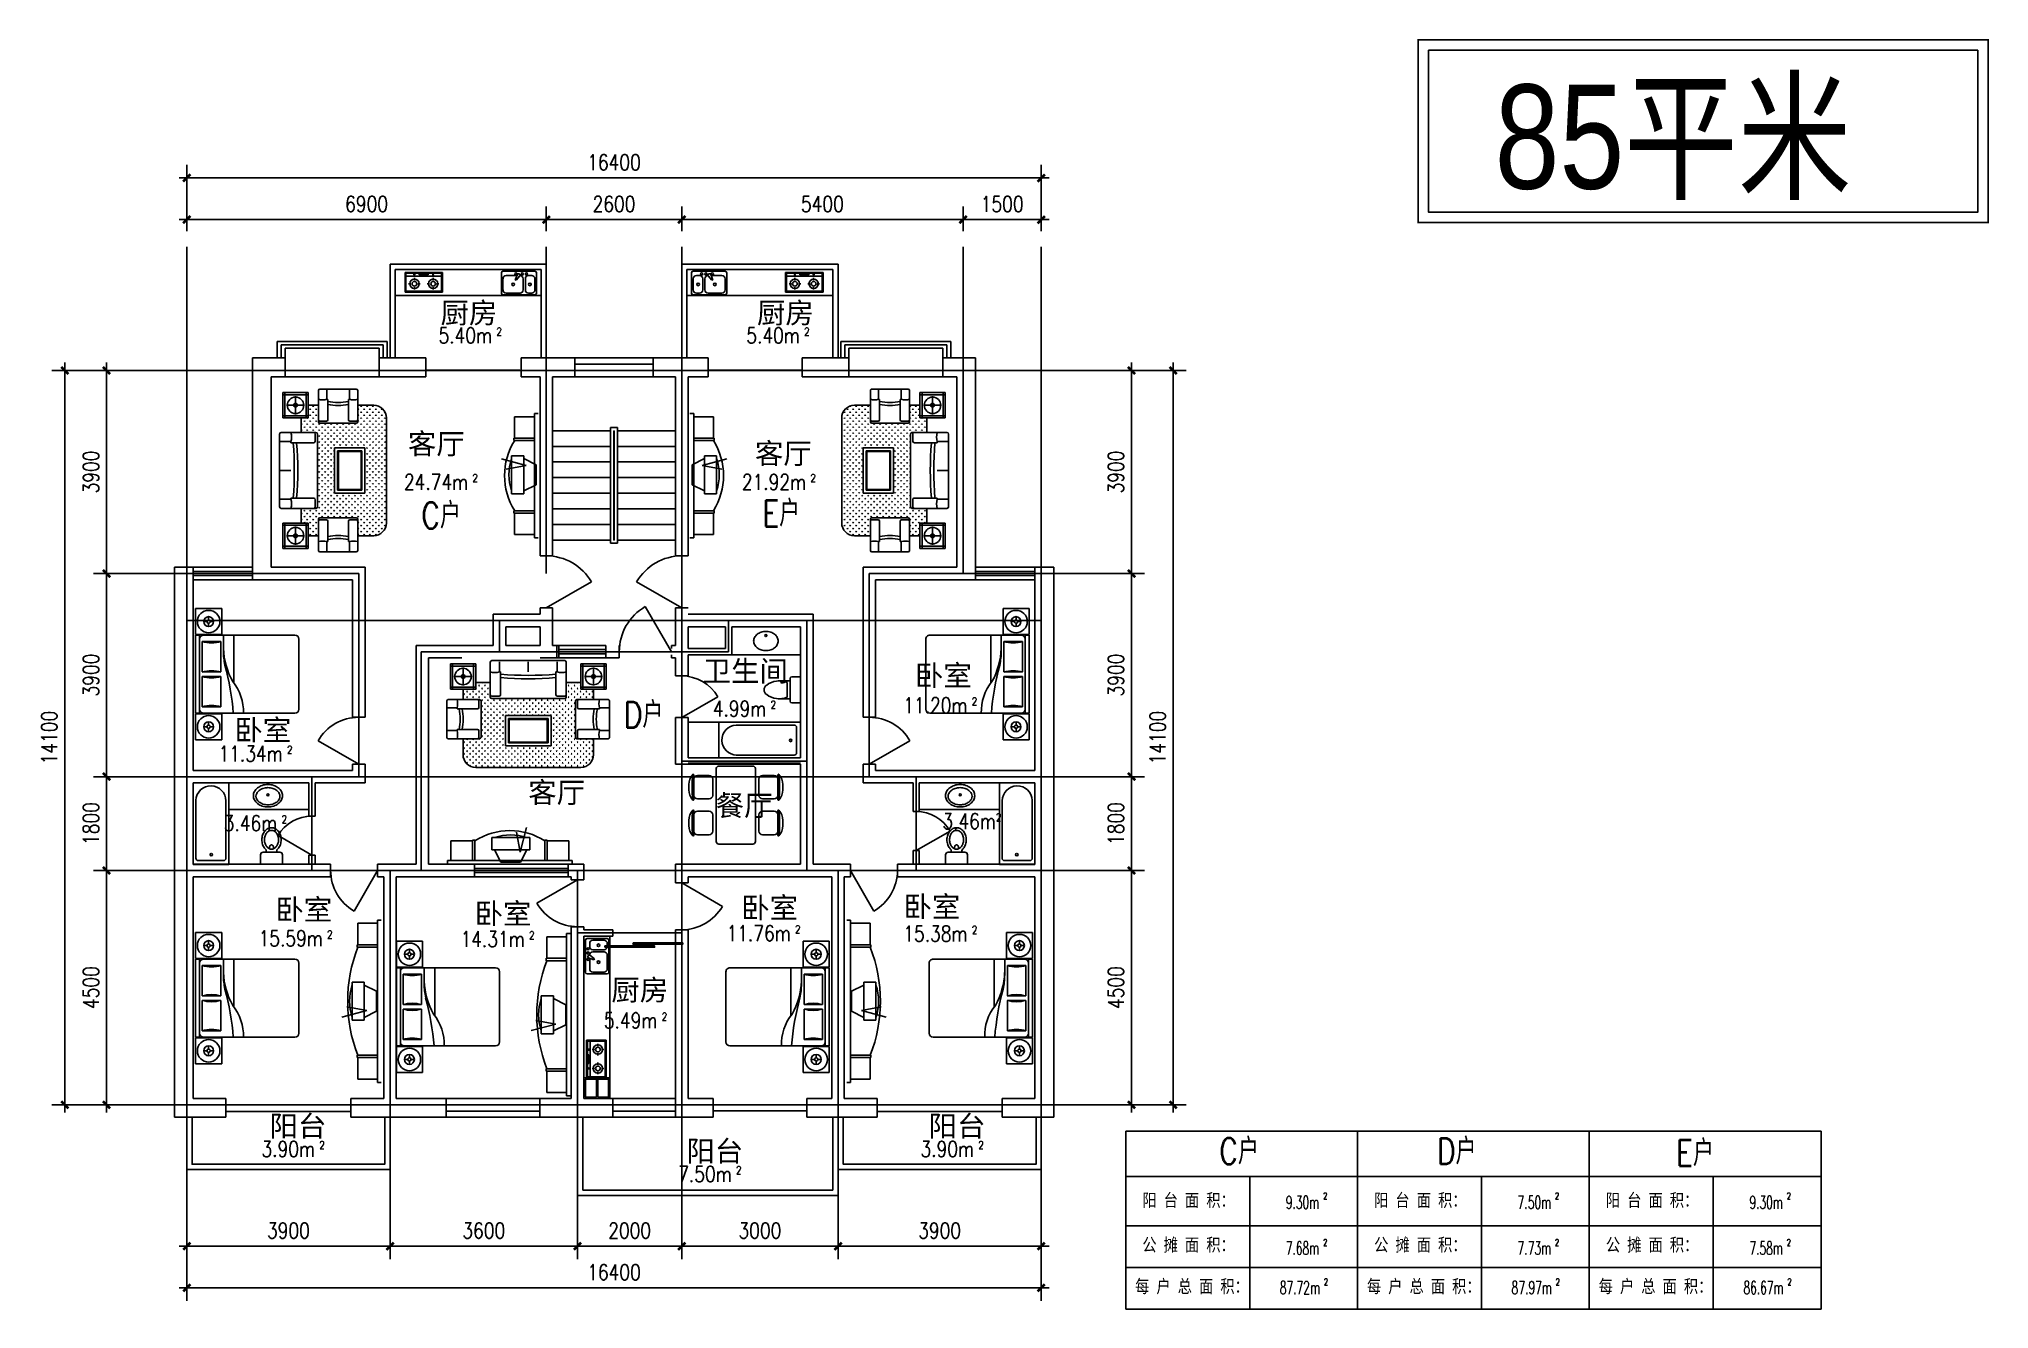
# Model space of a CAD drawing. Header units: millimetres. Extents: x 921 to 38352, y 397 to 24782.
import ezdxf
from ezdxf.enums import TextEntityAlignment as Align

# ---------------------------------------------------------------- set-up
doc = ezdxf.new("R2010")
doc.units = ezdxf.units.MM
for name, color, linetype in [('AXIS', 3, 'Continuous'), ('BALCONY', 6, 'Continuous'), ('DOTE', 1, 'Continuous'), ('LVTRY', 6, 'Continuous'), ('PUB_DIM', 3, 'Continuous'), ('PUB_TEXT', 7, 'Continuous'), ('PUB_WALL', 255, 'Continuous'), ('STAIR', 2, 'Continuous'), ('TOILET', 4, 'Continuous'), ('WALL', 255, 'Continuous'), ('WINDOW', 2, 'Continuous'), ('WINDOW_TEXT', 7, 'Continuous'), ('家具布置', 6, 'Continuous'), ('家具布置1', 30, 'Continuous')]:
    doc.layers.add(name, color=color, linetype=linetype)
doc.styles.add('-宋体', font='SimSun.ttf', dxfattribs={"width": 0.8})
doc.styles.add('_HZTXT', font='txt.shx', dxfattribs={"bigfont": 'HZTXT.shx'})
doc.styles.add('DIM_FONT', font='SIMPLEX.shx', dxfattribs={"width": 0.8})
doc.styles.add('SIMPLEX', font='SIMPLEX.SHX')
doc.styles.get("Standard").update_dxf_attribs({"font": 'arial.ttf'})
doc.dimstyles.new('AXIS', dxfattribs={"dimtxt": 300, "dimasz": 1, "dimexe": 250, "dimexo": 300, "dimgap": 150, "dimtad": 1, "dimdec": 0, "dimdsep": 46, "dimtxsty": 'DIM_FONT', "dimblk": '_DIMX', "dimcen": 2.5, "dimse1": 1, "dimse2": 1, "dimclrt": 7, "dimadec": 0, "dimazin": 0, "dimtfac": 1, "dimtdec": 0, "dimtix": 1, "dimtmove": 2, "dimatfit": 3, "dimldrblk": '_DIMX', "dimfxl": 1, "dimtolj": 1, "dimtzin": 0, "dimarcsym": 0})

msp = doc.modelspace()

# ---------------------------------------------------------------- texts
at = {"layer": 'PUB_TEXT', "width": 0.8}
msp.add_text('85平米', height=2000, dxfattribs=at).set_placement((28863.5, 21907))
at = {"layer": 'PUB_TEXT'}
for s, p in [('厨房', (8628.6, 19324)), ('厨房', (14702.5, 19324)), (' 客厅', (7847.5, 16809.4)), ('客厅', (14664, 16624.4)), ('卫生间', (13659.1, 12445.8)), ('卧室', (17735.2, 12362.2)), ('卧室', (4671.4, 11315)), ('客厅', (10312.7, 10114.8)), ('餐厅', (13909.7, 9864.3)), ('卧室', (5457.7, 7866.6)), ('卧室', (9282, 7790)), ('卧室', (14400.3, 7902.3)), ('卧室', (17514, 7923.3)), ('厨房', (11907.1, 6323.3)), ('阳台', (5348.3, 3710.4)), ('阳台', (17998.7, 3710.4)), ('阳台', (13348.2, 3228.8))]:
    msp.add_text(s, height=400, dxfattribs=at).set_placement(p)
at = {"layer": 'PUB_TEXT', "style": 'DIM_FONT'}
for s, height, width, p in [('5.40m', 300, 0.8, (9619.8, 19089.7)), ('5.40m', 300, 0.8, (15526.9, 19089.7)), ('24.74m', 300, 0.8, (9160.3, 16276.1)), ('21.92m', 300, 0.8, (15647, 16276.1)), ('4.99m', 300, 0.8, (14882.5, 11924.2)), ('11.20m', 300, 0.8, (18744.4, 11987.9)), ('11.34m', 300, 0.8, (5601.1, 11059.9)), ('3.46m', 300, 0.8, (5496.2, 9725.8)), ('3.46m', 300, 0.8, (19290, 9763.2)), ('15.59m', 300, 0.8, (6370.8, 7513.4)), ('14.31m', 300, 0.8, (10247, 7498.7)), ('11.76m', 300, 0.8, (15352.4, 7611.6)), ('15.38m', 300, 0.8, (18745.7, 7602.6)), ('5.49m', 300, 0.8, (12792.9, 5937.1)), ('3.90m', 300, 0.8, (6220.1, 3470.2)), ('3.90m', 300, 0.8, (18870.4, 3470.2)), ('7.50m', 300, 0.8, (14219.9, 2988.6)), ('9.30m', 250, 0.6, (25497.5, 2444.4)), ('7.50m', 250, 0.6, (29946.4, 2444.4)), ('9.30m', 250, 0.6, (34395.2, 2444.4)), ('7.68m', 250, 0.6, (25497.5, 1566.5)), ('7.73m', 250, 0.6, (29946.4, 1566.5)), ('7.58m', 250, 0.6, (34395.2, 1566.5)), ('87.72m', 250, 0.6, (25511.2, 808)), ('87.97m', 250, 0.6, (29960, 808)), ('86.67m', 250, 0.6, (34408.9, 808))]:
    msp.add_text(s, height=height, dxfattribs=dict(at, width=width)).set_placement(p, align=Align.MIDDLE_RIGHT)
at = {"layer": 'PUB_TEXT'}
for s, height, style, width, p in [(' 2', 150, 'DIM_FONT', 0.8, (9619.8, 19089.7)), (' 2', 150, 'DIM_FONT', 0.8, (15526.9, 19089.7)), (' 2', 150, 'DIM_FONT', 0.8, (9160.3, 16276.1)), (' 2', 150, 'DIM_FONT', 0.8, (15647, 16276.1)), (' 2', 150, 'DIM_FONT', 0.8, (14882.5, 11924.2)), (' 2', 150, 'DIM_FONT', 0.8, (18744.4, 11987.9)), (' 2', 150, 'DIM_FONT', 0.8, (5601.1, 11059.9)), (' 2', 150, 'DIM_FONT', 0.8, (5496.2, 9725.8)), (' 2', 150, 'DIM_FONT', 0.8, (19208.4, 9763.2)), (' 2', 150, 'DIM_FONT', 0.8, (6370.8, 7513.4)), (' 2', 150, 'DIM_FONT', 0.8, (10247, 7498.7)), (' 2', 150, 'DIM_FONT', 0.8, (15352.4, 7611.6)), (' 2', 150, 'DIM_FONT', 0.8, (18745.7, 7602.6)), (' 2', 150, 'DIM_FONT', 0.8, (12792.9, 5937.1)), (' 2', 150, 'DIM_FONT', 0.8, (6220.1, 3470.2)), (' 2', 150, 'DIM_FONT', 0.8, (18870.4, 3470.2)), (' 2', 150, 'DIM_FONT', 0.8, (14219.9, 2988.6)), ('阳 台 面 积：', 250, '-宋体', 0.8, (22100.8, 2361.4)), (' 2', 125, 'DIM_FONT', 0.6, (25509, 2505.9)), ('阳 台 面 积：', 250, '-宋体', 0.8, (26549.6, 2361.4)), (' 2', 125, 'DIM_FONT', 0.6, (29957.9, 2505.9)), ('阳 台 面 积：', 250, '-宋体', 0.8, (30998.5, 2361.4)), (' 2', 125, 'DIM_FONT', 0.6, (34406.7, 2505.9)), ('公 摊 面 积：', 250, '-宋体', 0.8, (22100.8, 1505.8)), (' 2', 125, 'DIM_FONT', 0.6, (25509, 1613.4)), ('公 摊 面 积：', 250, '-宋体', 0.8, (26549.6, 1505.8)), (' 2', 125, 'DIM_FONT', 0.6, (29957.9, 1613.4)), ('公 摊 面 积：', 250, '-宋体', 0.8, (30998.5, 1505.8)), (' 2', 125, 'DIM_FONT', 0.6, (34406.7, 1613.4)), ('每 户 总 面 积：', 250, '-宋体', 0.8, (21961.7, 709.2)), (' 2', 125, 'DIM_FONT', 0.6, (25522.7, 854.9)), ('每 户 总 面 积：', 250, '-宋体', 0.8, (26410.6, 709.2)), (' 2', 125, 'DIM_FONT', 0.6, (29971.5, 854.9)), ('每 户 总 面 积：', 250, '-宋体', 0.8, (30859.4, 709.2)), (' 2', 125, 'DIM_FONT', 0.6, (34420.4, 854.9))]:
    msp.add_text(s, height=height, dxfattribs=dict(at, style=style, width=width)).set_placement(p)
at = {"layer": 'STAIR', "style": '_HZTXT', "width": 0.8}
for s, p in [('C户', (8257.8, 15384.7)), ('E户', (14802.2, 15424.4)), ('D户', (12143.7, 11558.2)), ('C户', (23574.5, 3176.9)), ('D户', (27752.1, 3176.7)), ('E户', (32343.4, 3143.7))]:
    msp.add_text(s, height=500, dxfattribs=at).set_placement(p)

# ---------------------------------------------------------------- blocks, each defined once
blk = doc.blocks.new('_LV39')
for p, q in [((-360, -1650), (-360, 0)), ((-360, 0), (360, 0)), ((360, 0), (360, -1650)), ((-304, -1299), (-304, -130)), ((-254, -80), (254, -80)), ((304, -1299), (304, -130)), ((360, -1650), (-360, -1650))]:
    blk.add_line(p, q)
blk.add_circle((6, -200), 25)
for centre, radius, start, end in [((-254, -130), 50, 90, 179.9956), ((254, -130), 50, 0.0044, 90), ((-1, -1286), 304, 182.4544, 359.7472)]:
    blk.add_arc(centre, radius, start, end)
blk = doc.blocks.new('A$C26A66DDC')
at = {"layer": '家具布置', "linetype": 'ByBlock'}
for p, q in [((195, 0), (195, 729)), ((195, 729), (428, 729)), ((428, 729), (428, 0)), ((666, 555), (428, 674)), ((666, 364), (666, 555)), ((474, 185), (0, 59)), ((474, 185), (93, 256)), ((666, 174), (428, 54)), ((666, 364), (666, 174)), ((195, 0), (428, 0))]:
    blk.add_line(p, q, dxfattribs=at)
blk.add_arc((1114, 364), 970, 161.2967, 198.7033, dxfattribs=at)
blk = doc.blocks.new('A$C5D37359B')
at = {"layer": '家具布置'}
for p, q in [((255, 2324), (633, 2324)), ((255, 2324), (255, 1912)), ((633, 0), (633, 2387)), ((633, 2387), (705, 2387)), ((241, 1867), (241, 1912)), ((241, 1912), (633, 1912)), ((241, 1867), (633, 1867)), ((241, 520), (633, 520)), ((241, 520), (241, 475)), ((241, 475), (633, 475)), ((255, 63), (255, 475)), ((255, 63), (633, 63)), ((633, 0), (705, 0))]:
    blk.add_line(p, q, dxfattribs=at)
blk.add_arc((1321, 1193), 1260, 147.6972, 212.3028, dxfattribs=at)
blk.add_blockref('A$C26A66DDC', (0, 812))
blk = doc.blocks.new('M_E25ESP')
at = {"color": 0, "linetype": 'ByBlock'}
for p, q in [((0, -307), (0, 307)), ((31, 338), (419, 338)), ((48, 2), (57, -12)), ((59, 31), (163, 70)), ((82, 245), (82, 40)), ((173, 53), (87, -18)), ((358, 307), (143, 307)), ((163, 70), (173, 53)), ((419, -20), (419, 245)), ((450, 307), (450, -307)), ((419, -338), (31, -338)), ((82, -184), (82, -245)), ((143, -82), (358, -82)), ((358, -123), (143, -123)), ((143, -307), (358, -307)), ((419, -245), (419, -184))]:
    blk.add_line(p, q, dxfattribs=at)
for centre, radius in [((51, 61), 20.5), ((251, 112), 25.6), ((51, -61), 20.5), ((51, -143), 20.5), ((251, -210), 25.6)]:
    blk.add_circle(centre, radius, dxfattribs=at)
for centre, radius, start, end in [((31, 307), 30.7, 90, 180), ((66, 12), 20.5, 110.5377, 210), ((143, 245), 61.4, 90, 180), ((358, 245), 61.4, 0, 90), ((419, 307), 30.7, 0, 90), ((31, -307), 30.7, 180, 270), ((74, -2), 20.5, 210, 309.4623), ((143, -20), 61.4, 180, 270), ((143, -184), 61.4, 90, 180), ((143, -245), 61.4, 180, 270), ((358, -20), 61.4, 270, 0), ((358, -184), 61.4, 0, 90), ((358, -245), 61.4, 270, 0), ((419, -307), 30.7, 270, 0)]:
    blk.add_arc(centre, radius, start, end, dxfattribs=at)
at = {"style": 'DIM_FONT', "width": 0.8, "flags": 9}
for tag in ['XSIZE', 'YSIZE']:
    blk.add_attdef(tag, (0, 0), '', height=0.5, dxfattribs=at)
blk = doc.blocks.new('A$C09F725F8')
at = {"layer": '家具布置', "xscale": -1, "rotation": 270}
blk.add_blockref('M_E25ESP', (337, 0), dxfattribs=at)
blk = doc.blocks.new('M_A12RWT')
blk.add_line((-0.5, 0.029), (0.5, 0.029))
blk = doc.blocks.new('_DIMX')
blk.add_line((-150, 0), (150, 0))
at = {"const_width": 50}
blk.add_lwpolyline([(-70, -70), (70, 70)], dxfattribs=at)
blk = doc.blocks.new('*D68')
at = {"layer": 'AXIS', "color": 0, "lineweight": -2, "transparency": 16777216}
for p, q in [((13259, 21089), (13259, 21563)), ((18659, 21089), (18659, 21563)), ((18658, 21313), (13260, 21313))]:
    blk.add_line(p, q, dxfattribs=at)
at = {"layer": 'DEFPOINTS', "color": 0, "transparency": 16777216}
for p in [(13259, 21313), (13259, 20789), (18659, 20789)]:
    blk.add_point(p, dxfattribs=at)
at = {"layer": 'AXIS', "color": 0, "lineweight": -2, "transparency": 16777216, "rotation": 180}
blk.add_blockref('_DIMX', (13259, 21313), dxfattribs=at)
at = {"layer": 'AXIS', "color": 0, "lineweight": -2, "transparency": 16777216}
blk.add_blockref('_DIMX', (18659, 21313), dxfattribs=at)
at = {"layer": 'AXIS', "color": 7, "transparency": 16777216, "insert": (15959, 21613), "char_height": 300, "attachment_point": 5, "style": 'DIM_FONT'}
blk.add_mtext('\\A1;5400', dxfattribs=at)
blk = doc.blocks.new('M_A1SFU')
blk.add_line((-0.5, 0), (0, -0.866))
blk.add_arc((-0.5, 0), 1, 300, 0)
blk = doc.blocks.new('M_C25MYD')
for p, q in [((-569, 821), (-109, 821)), ((-564, 754), (-564, 529)), ((-389, 921), (-290, 921)), ((-114, 754), (-114, 529)), ((117, 821), (577, 821)), ((122, 754), (122, 529)), ((298, 921), (397, 921)), ((572, 754), (572, 529)), ((704, 392), (-696, 392)), ((-497, 461), (-182, 461)), ((190, 461), (505, 461)), ((-746, 342), (-746, -308)), ((754, -308), (754, 342)), ((-696, -358), (704, -358)), ((-564, -720), (-564, -495)), ((-182, -427), (-497, -427)), ((-114, -720), (-114, -495)), ((122, -720), (122, -495)), ((505, -427), (190, -427)), ((572, -720), (572, -495)), ((-109, -787), (-569, -787)), ((-290, -887), (-389, -887)), ((577, -787), (117, -787)), ((397, -887), (298, -887))]:
    blk.add_line(p, q)
for centre, radius, start, end in [((-579, 837), 10, 130.7265, 202.67), ((-569, 841), 20, 202.67, 270), ((-379, 606), 316, 91.7651, 130.7265), ((-339, -1857), 2713, 84.8023, 95.1977), ((-497, 754), 67.5, 90, 180), ((-300, 606), 316, 49.2735, 88.2349), ((-182, 754), 67.5, 0, 90), ((-109, 841), 20, 270, 337.33), ((-100, 837), 10, 337.33, 49.2735), ((108, 837), 10, 130.7265, 202.67), ((117, 841), 20, 202.67, 270), ((307, 606), 316, 91.7651, 130.7265), ((347, -1857), 2713, 84.8023, 95.1977), ((190, 754), 67.5, 90, 180), ((387, 606), 316, 49.2735, 88.2349), ((505, 754), 67.5, 0, 90), ((577, 841), 20, 270, 337.33), ((587, 837), 10, 337.33, 49.2735), ((-696, 342), 50, 90, 180), ((-497, 529), 67.5, 180, 270), ((-182, 529), 67.5, 270, 0), ((190, 529), 67.5, 180, 270), ((505, 529), 67.5, 270, 0), ((704, 342), 50, 0, 90), ((-696, -308), 50, 180, 270), ((704, -308), 50, 270, 0), ((-497, -495), 67.5, 90, 180), ((-497, -720), 67.5, 180, 270), ((-182, -495), 67.5, 0, 90), ((-182, -720), 67.5, 270, 0), ((190, -495), 67.5, 90, 180), ((190, -720), 67.5, 180, 270), ((505, -495), 67.5, 0, 90), ((505, -720), 67.5, 270, 0), ((-579, -803), 10, 157.33, 229.2735), ((-569, -807), 20, 90, 157.33), ((-379, -572), 316, 229.2735, 268.2349), ((-339, 1890), 2713, 264.8023, 275.1977), ((-300, -572), 316, 271.7651, 310.7265), ((-109, -807), 20, 22.67, 90), ((-100, -803), 10, 310.7265, 22.67), ((108, -803), 10, 157.33, 229.2735), ((117, -807), 20, 90, 157.33), ((307, -572), 316, 229.2735, 268.2349), ((347, 1890), 2713, 264.8023, 275.1977), ((387, -572), 316, 271.7651, 310.7265), ((577, -807), 20, 22.67, 90), ((587, -803), 10, 310.7265, 22.67)]:
    blk.add_arc(centre, radius, start, end)
at = {"width": 0.8, "flags": 9}
for tag in ['XSIZE', 'YSIZE']:
    blk.add_attdef(tag, (0, 0), '', height=0.5, dxfattribs=at)
blk = doc.blocks.new('A$C1E8C1221')
at = {"layer": '家具布置1'}
blk.add_blockref('M_C25MYD', (746, 887), dxfattribs=at)
blk = doc.blocks.new('A$C51CE7198')
at = {"xscale": -1}
blk.add_blockref('A$C1E8C1221', (1500, 0), dxfattribs=at)
blk = doc.blocks.new('A$C00662B3C')
at = {"rotation": 180}
blk.add_blockref('A$C51CE7198', (1500, 1809), dxfattribs=at)
blk = doc.blocks.new('*D69')
at = {"layer": 'AXIS', "color": 0, "lineweight": -2, "transparency": 16777216}
for p, q in [((13259, 2113), (13259, 1353)), ((16259, 2113), (16259, 1353)), ((16258, 1603), (13260, 1603))]:
    blk.add_line(p, q, dxfattribs=at)
at = {"layer": 'DEFPOINTS', "color": 0, "transparency": 16777216}
for p in [(13259, 2413), (16259, 2413), (13259, 1603)]:
    blk.add_point(p, dxfattribs=at)
at = {"layer": 'AXIS', "color": 0, "lineweight": -2, "transparency": 16777216, "rotation": 180}
blk.add_blockref('_DIMX', (13259, 1603), dxfattribs=at)
at = {"layer": 'AXIS', "color": 0, "lineweight": -2, "transparency": 16777216}
blk.add_blockref('_DIMX', (16259, 1603), dxfattribs=at)
at = {"layer": 'AXIS', "color": 7, "transparency": 16777216, "insert": (14759, 1903), "char_height": 300, "attachment_point": 5, "style": 'DIM_FONT'}
blk.add_mtext('\\A1;3000', dxfattribs=at)
blk = doc.blocks.new('*D70')
at = {"layer": 'AXIS', "color": 0, "lineweight": -2, "transparency": 16777216}
for p, q in [((3759, 21089), (3759, 22363)), ((20158, 22113), (3760, 22113)), ((20159, 21089), (20159, 22363))]:
    blk.add_line(p, q, dxfattribs=at)
at = {"layer": 'DEFPOINTS', "color": 0, "transparency": 16777216}
for p in [(3759, 22113), (3759, 20789), (20159, 20789)]:
    blk.add_point(p, dxfattribs=at)
at = {"layer": 'AXIS', "color": 0, "lineweight": -2, "transparency": 16777216, "rotation": 180}
blk.add_blockref('_DIMX', (3759, 22113), dxfattribs=at)
at = {"layer": 'AXIS', "color": 0, "lineweight": -2, "transparency": 16777216}
blk.add_blockref('_DIMX', (20159, 22113), dxfattribs=at)
at = {"layer": 'AXIS', "color": 7, "transparency": 16777216, "insert": (11959, 22413), "char_height": 300, "attachment_point": 5, "style": 'DIM_FONT'}
blk.add_mtext('\\A1;16400', dxfattribs=at)
blk = doc.blocks.new('*D71')
at = {"layer": 'AXIS', "color": 0, "lineweight": -2, "transparency": 16777216}
for p, q in [((3759, 2113), (3759, 553)), ((20159, 2113), (20159, 553)), ((20158, 803), (3760, 803))]:
    blk.add_line(p, q, dxfattribs=at)
at = {"layer": 'DEFPOINTS', "color": 0, "transparency": 16777216}
for p in [(3759, 2413), (20159, 2413), (3759, 803)]:
    blk.add_point(p, dxfattribs=at)
at = {"layer": 'AXIS', "color": 0, "lineweight": -2, "transparency": 16777216, "rotation": 180}
blk.add_blockref('_DIMX', (3759, 803), dxfattribs=at)
at = {"layer": 'AXIS', "color": 0, "lineweight": -2, "transparency": 16777216}
blk.add_blockref('_DIMX', (20159, 803), dxfattribs=at)
at = {"layer": 'AXIS', "color": 7, "transparency": 16777216, "insert": (11959, 1103), "char_height": 300, "attachment_point": 5, "style": 'DIM_FONT'}
blk.add_mtext('\\A1;16400', dxfattribs=at)
blk = doc.blocks.new('12PLMP12')
at = {"color": 0, "linetype": 'ByBlock'}
for p, q in [((-1.25, 0), (-3.75, 0)), ((0, 1.25), (0, 3.75)), ((1.25, 0), (3.75, 0)), ((0, -1.25), (0, -3.75))]:
    blk.add_line(p, q, dxfattribs=at)
for radius in [8.5, 3.75, 1.25]:
    blk.add_circle((0, 0), radius, dxfattribs=at)
blk = doc.blocks.new('A$C3C5D3AC8')
at = {"layer": '家具布置'}
for p, q in [((1481, 2020), (1481, 2520)), ((1981, 2520), (1481, 2520)), ((1981, 2020), (1981, 2520)), ((0, 1934), (0, 586)), ((1829, 2010), (76, 2010)), ((1245, 1094), (1245, 2010)), ((1448, 1699), (1448, 2010)), ((1981, 2020), (1481, 2020)), ((1499, 1303), (1499, 1887)), ((1499, 1887), (1854, 1887)), ((1854, 1887), (1854, 1303)), ((1905, 510), (1905, 2010)), ((1905, 2010), (1981, 2010)), ((1981, 510), (1981, 2010)), ((1854, 1303), (1499, 1303)), ((1499, 1217), (1499, 633)), ((1854, 1217), (1499, 1217)), ((1854, 633), (1854, 1217)), ((76, 510), (1829, 510)), ((1981, 500), (1481, 500)), ((1481, 500), (1481, 0)), ((1499, 633), (1854, 633)), ((1905, 510), (1981, 510)), ((1981, 500), (1981, 0)), ((1981, 0), (1481, 0))]:
    blk.add_line(p, q, dxfattribs=at)
for centre, radius, start, end in [((76, 1934), 76.2, 90, 180), ((1676, 2496), 635, 253.7398, 286.2602), ((1829, 1934), 76.2, 0, 90), ((51, 1803), 1397, 330.7142, 358.0668), ((228, 1699), 1219, 347.5333, 0.0186), ((6299, 102), 5058, 164.7211, 175.3804), ((1676, 693), 635, 73.7398, 106.2602), ((1676, 1827), 635, 253.7398, 286.2602), ((1962, 548), 898, 140.4539, 182.4327), ((76, 586), 76.2, 180, 270), ((1676, 24), 635, 73.7398, 106.2602), ((1829, 586), 76.2, 270, 0)]:
    blk.add_arc(centre, radius, start, end, dxfattribs=at)
at = {"layer": '家具布置', "xscale": 25.40000000000001, "yscale": 25.40000000000001, "zscale": 25.40000000000001, "rotation": 90}
blk.add_blockref('12PLMP12', (1731, 2270), dxfattribs=at)
at = {"layer": '家具布置', "extrusion": (0, 0, -1), "xscale": 25.40000000000001, "yscale": 25.40000000000001, "zscale": -25.40000000000001, "rotation": 270}
blk.add_blockref('12PLMP12', (-1731, 250), dxfattribs=at)
blk = doc.blocks.new('A$C0D1E5493')
at = {"xscale": -1}
blk.add_blockref('A$C3C5D3AC8', (1981, 0), dxfattribs=at)
blk = doc.blocks.new('A$C21544F06')
at = {"layer": '家具布置'}
h = blk.add_hatch(dxfattribs=at)
h.set_pattern_fill('GRASS', color=256, scale=100, style=0)
h.set_pattern_definition([(90, (-71558.435, 48106.934), (-70.71068, 70.71068), [18.75, -122.67136]), (45, (-71558.44, 48106.93), (-70.71068, 70.71068), [18.75, -81.25]), (135, (-71558.44, 48106.93), (-70.71068, -70.71068), [18.75, -81.25])])
edge = h.paths.add_edge_path()
edge.add_line((1851, 3475), (2231, 3475))
edge.add_arc((2231, 3175), 300, 0, 90, ccw=False)
edge.add_line((2531, 3175), (2531, 1929))
edge.add_line((2531, 1929), (2024, 1929))
edge.add_line((2024, 1929), (2024, 2469))
edge.add_line((2024, 2469), (1304, 2469))
edge.add_line((1304, 2469), (1304, 1929))
edge.add_line((1304, 1929), (899, 1929))
edge.add_line((899, 1929), (899, 2793))
edge.add_arc((844, 2785), 56, 8.2578, 128.1393)
edge.add_line((809, 2829), (515, 2829))
edge.add_line((515, 2829), (515, 3175))
edge.add_line((515, 3175), (678, 3175))
edge.add_line((678, 3175), (678, 3475))
edge.add_line((678, 3475), (924, 3475))
edge.add_line((924, 3475), (924, 3130))
edge.add_arc((964, 3099), 50.4, 141.8607, 261.7422)
edge.add_line((957, 3049), (1819, 3049))
edge.add_arc((1812, 3099), 50.4, 278.2578, 398.1393)
edge.add_line((1851, 3130), (1851, 3475))
edge = h.paths.add_edge_path()
edge.add_line((1851, 384), (2231, 384))
edge.add_arc((2231, 684), 300, 270, 360)
edge.add_line((2531, 684), (2531, 1929))
edge.add_line((2531, 1929), (2024, 1929))
edge.add_line((2024, 1929), (2024, 1389))
edge.add_line((2024, 1389), (1304, 1389))
edge.add_line((1304, 1389), (1304, 1929))
edge.add_line((1304, 1929), (899, 1929))
edge.add_line((899, 1929), (899, 1065))
edge.add_arc((844, 1073), 56, 231.8607, 351.7422, ccw=False)
edge.add_line((809, 1029), (515, 1029))
edge.add_line((515, 1029), (515, 684))
edge.add_line((515, 684), (678, 684))
edge.add_line((678, 684), (678, 384))
edge.add_line((678, 384), (924, 384))
edge.add_line((924, 384), (924, 729))
edge.add_arc((964, 760), 50.4, 98.2578, 218.1393, ccw=False)
edge.add_line((957, 810), (1819, 810))
edge.add_arc((1812, 760), 50.4, -38.1393, 81.7422, ccw=False)
edge.add_line((1851, 729), (1851, 384))
for p, q in [((78, 3775), (78, 3175)), ((678, 3775), (78, 3775)), ((678, 3725), (78, 3725)), ((128, 3775), (128, 3175)), ((628, 3175), (628, 3775)), ((678, 3175), (678, 3775)), ((924, 3081), (924, 3826)), ((1819, 3859), (957, 3859)), ((1119, 3616), (1119, 3834)), ((1657, 3616), (1657, 3834)), ((1851, 3081), (1851, 3826)), ((593, 3475), (163, 3475)), ((378, 3260), (378, 3690)), ((678, 3475), (924, 3475)), ((1143, 3616), (1119, 3616)), ((1143, 3130), (1143, 3616)), ((1632, 3130), (1632, 3616)), ((1657, 3616), (1632, 3616)), ((1851, 3475), (2231, 3475)), ((0, 2793), (0, 1065)), ((863, 2829), (35, 2829)), ((678, 3225), (78, 3225)), ((678, 3175), (78, 3175)), ((515, 3175), (515, 2829)), ((845, 2793), (845, 2622)), ((899, 2793), (899, 1065)), ((1111, 3097), (957, 3097)), ((1819, 3049), (957, 3049)), ((1819, 3097), (1665, 3097)), ((2531, 684), (2531, 3175)), ((269, 2613), (26, 2613)), ((269, 2613), (269, 2586)), ((809, 2586), (269, 2586)), ((1304, 2469), (2024, 2469)), ((1304, 2469), (1304, 1389)), ((1376, 2397), (1952, 2397)), ((1376, 2397), (1376, 1461)), ((1394, 2379), (1376, 2397)), ((1394, 2379), (1934, 2379)), ((1394, 2379), (1394, 1479)), ((1934, 2379), (1952, 2397)), ((1934, 2379), (1934, 1479)), ((1952, 2397), (1952, 1461)), ((2024, 2469), (2024, 1389)), ((269, 1929), (26, 1929)), ((1304, 1389), (2024, 1389)), ((1376, 1461), (1394, 1479)), ((1376, 1461), (1952, 1461)), ((1394, 1479), (1934, 1479)), ((1952, 1461), (1934, 1479)), ((269, 1245), (26, 1245)), ((863, 1029), (35, 1029)), ((269, 1272), (269, 1245)), ((809, 1272), (269, 1272)), ((515, 1029), (515, 684)), ((845, 1236), (845, 1065)), ((78, 84), (78, 684)), ((678, 684), (78, 684)), ((678, 634), (78, 634)), ((128, 84), (128, 684)), ((378, 599), (378, 169)), ((628, 684), (628, 84)), ((678, 684), (678, 84)), ((924, 778), (924, 32)), ((1819, 810), (957, 810)), ((1111, 761), (957, 761)), ((1143, 729), (1143, 243)), ((1632, 729), (1632, 243)), ((1819, 761), (1665, 761)), ((1851, 778), (1851, 32)), ((678, 134), (78, 134)), ((678, 84), (78, 84)), ((593, 384), (163, 384)), ((678, 384), (924, 384)), ((1143, 243), (1119, 243)), ((1119, 243), (1119, 24)), ((1657, 243), (1632, 243)), ((1657, 243), (1657, 24)), ((1851, 384), (2231, 384)), ((1819, 0), (957, 0))]:
    blk.add_line(p, q, dxfattribs=at)
for centre, radius in [((378, 3475), 195), ((378, 3475), 45), ((378, 384), 195), ((378, 384), 45)]:
    blk.add_circle(centre, radius, dxfattribs=at)
for centre, radius, start, end in [((957, 3826), 32.4, 90, 180), ((1819, 3826), 32.4, 0, 90), ((1021, 3992), 389, 255.5297, 284.4703), ((1388, 4788), 1245, 258.6611, 281.3389), ((1388, 4715), 1245, 258.6611, 281.3389), ((1754, 3992), 389, 255.5297, 284.4703), ((2231, 3175), 300, 0, 90), ((36, 2793), 36, 90, 180), ((-149, 2721), 432, 345.5297, 14.4703), ((809, 2793), 36, 0, 90), ((863, 2793), 36, 0, 90), ((957, 3130), 32.4, 180, 270), ((957, 3081), 32.4, 180, 270), ((1111, 3130), 32.4, 270, 0), ((1665, 3130), 32.4, 180, 270), ((1819, 3130), 32.4, 270, 0), ((1819, 3081), 32.4, 270, 0), ((-7657, 1929), 8007, 355.2934, 4.7066), ((-7576, 1929), 8007, 355.2934, 4.7066), ((809, 2622), 36, 270, 0), ((36, 1065), 36, 180, 270), ((-149, 1137), 432, 345.5297, 14.4703), ((809, 1236), 36, 0, 90), ((809, 1065), 36, 270, 0), ((863, 1065), 36, 270, 0), ((957, 778), 32.4, 90, 180), ((957, 729), 32.4, 90, 180), ((1111, 729), 32.4, 0, 90), ((1665, 729), 32.4, 90, 180), ((1819, 778), 32.4, 0, 90), ((1819, 729), 32.4, 0, 90), ((2231, 684), 300, 270, 0), ((1021, -134), 389, 75.5297, 104.4703), ((957, 32), 32.4, 180, 270), ((1388, -856), 1245, 78.6611, 101.3389), ((1388, -929), 1245, 78.6611, 101.3389), ((1754, -134), 389, 75.5297, 104.4703), ((1819, 32), 32.4, 270, 0)]:
    blk.add_arc(centre, radius, start, end, dxfattribs=at)
blk = doc.blocks.new('*D61')
at = {"layer": 'AXIS', "color": 0, "lineweight": -2, "transparency": 16777216}
for p, q in [((2797, 18418), (1168, 18418)), ((1418, 18417), (1418, 4319)), ((2797, 4318), (1168, 4318))]:
    blk.add_line(p, q, dxfattribs=at)
at = {"layer": 'DEFPOINTS', "color": 0, "transparency": 16777216}
for p in [(3097, 18418), (1418, 4318), (3097, 4318)]:
    blk.add_point(p, dxfattribs=at)
at = {"layer": 'AXIS', "color": 0, "lineweight": -2, "transparency": 16777216}
for p, rotation in [((1418, 18418), 90), ((1418, 4318), 270)]:
    blk.add_blockref('_DIMX', p, dxfattribs=dict(at, rotation=rotation))
at = {"layer": 'AXIS', "color": 7, "transparency": 16777216, "insert": (1118, 11368), "char_height": 300, "attachment_point": 5, "rotation": 90, "style": 'DIM_FONT'}
blk.add_mtext('\\A1;14100', dxfattribs=at)
blk = doc.blocks.new('*D62')
at = {"layer": 'AXIS', "color": 0, "lineweight": -2, "transparency": 16777216}
for p, q in [((2797, 14518), (1968, 14518)), ((2218, 14517), (2218, 10619)), ((2797, 10618), (1968, 10618))]:
    blk.add_line(p, q, dxfattribs=at)
at = {"layer": 'DEFPOINTS', "color": 0, "transparency": 16777216}
for p in [(3097, 14518), (2218, 10618), (3097, 10618)]:
    blk.add_point(p, dxfattribs=at)
at = {"layer": 'AXIS', "color": 0, "lineweight": -2, "transparency": 16777216}
for p, rotation in [((2218, 14518), 90), ((2218, 10618), 270)]:
    blk.add_blockref('_DIMX', p, dxfattribs=dict(at, rotation=rotation))
at = {"layer": 'AXIS', "color": 7, "transparency": 16777216, "insert": (1918, 12568), "char_height": 300, "attachment_point": 5, "rotation": 90, "style": 'DIM_FONT'}
blk.add_mtext('\\A1;3900', dxfattribs=at)
blk = doc.blocks.new('A$C6EB1532F')
at = {"layer": '家具布置'}
for p, q in [((80, 3463), (0, 3463)), ((80, 0), (80, 3463)), ((500, 3393), (80, 3393)), ((500, 3393), (500, 2935)), ((516, 2935), (80, 2935)), ((516, 2885), (516, 2935)), ((516, 2885), (80, 2885)), ((516, 578), (80, 578)), ((516, 528), (80, 528)), ((500, 70), (500, 528)), ((516, 578), (516, 528)), ((80, 0), (0, 0)), ((500, 70), (80, 70))]:
    blk.add_line(p, q, dxfattribs=at)
at = {"layer": '家具布置', "linetype": 'ByBlock'}
for p, q in [((363, 2136), (363, 1326)), ((622, 2136), (363, 2136)), ((622, 1326), (622, 2136)), ((99, 1943), (363, 2076)), ((99, 1731), (99, 1943)), ((99, 1731), (99, 1519)), ((99, 1519), (363, 1387)), ((311, 1532), (735, 1611)), ((311, 1532), (839, 1392)), ((622, 1326), (363, 1326))]:
    blk.add_line(p, q, dxfattribs=at)
at = {"layer": '家具布置'}
blk.add_arc((-2461, 1731), 3178, 338.718, 21.282, dxfattribs=at)
at = {"layer": '家具布置', "linetype": 'ByBlock'}
blk.add_arc((-400, 1731), 1078, 341.2967, 18.7033, dxfattribs=at)
blk = doc.blocks.new('*D63')
at = {"layer": 'AXIS', "color": 0, "lineweight": -2, "transparency": 16777216}
for p, q in [((2797, 8818), (1968, 8818)), ((2218, 8817), (2218, 4319)), ((2797, 4318), (1968, 4318))]:
    blk.add_line(p, q, dxfattribs=at)
at = {"layer": 'DEFPOINTS', "color": 0, "transparency": 16777216}
for p in [(3097, 8818), (2218, 4318), (3097, 4318)]:
    blk.add_point(p, dxfattribs=at)
at = {"layer": 'AXIS', "color": 0, "lineweight": -2, "transparency": 16777216}
for p, rotation in [((2218, 8818), 90), ((2218, 4318), 270)]:
    blk.add_blockref('_DIMX', p, dxfattribs=dict(at, rotation=rotation))
at = {"layer": 'AXIS', "color": 7, "transparency": 16777216, "insert": (1918, 6568), "char_height": 300, "attachment_point": 5, "rotation": 90, "style": 'DIM_FONT'}
blk.add_mtext('\\A1;4500', dxfattribs=at)
blk = doc.blocks.new('*D64')
at = {"layer": 'AXIS', "color": 0, "lineweight": -2, "transparency": 16777216}
for p, q in [((3759, 2113), (3759, 1353)), ((7659, 2113), (7659, 1353)), ((7658, 1603), (3760, 1603))]:
    blk.add_line(p, q, dxfattribs=at)
at = {"layer": 'DEFPOINTS', "color": 0, "transparency": 16777216}
for p in [(3759, 2413), (7659, 2413), (3759, 1603)]:
    blk.add_point(p, dxfattribs=at)
at = {"layer": 'AXIS', "color": 0, "lineweight": -2, "transparency": 16777216, "rotation": 180}
blk.add_blockref('_DIMX', (3759, 1603), dxfattribs=at)
at = {"layer": 'AXIS', "color": 0, "lineweight": -2, "transparency": 16777216}
blk.add_blockref('_DIMX', (7659, 1603), dxfattribs=at)
at = {"layer": 'AXIS', "color": 7, "transparency": 16777216, "insert": (5709, 1903), "char_height": 300, "attachment_point": 5, "style": 'DIM_FONT'}
blk.add_mtext('\\A1;3900', dxfattribs=at)
blk = doc.blocks.new('*D65')
at = {"layer": 'AXIS', "color": 0, "lineweight": -2, "transparency": 16777216}
for p, q in [((7659, 2113), (7659, 1353)), ((11259, 2113), (11259, 1353)), ((11258, 1603), (7660, 1603))]:
    blk.add_line(p, q, dxfattribs=at)
at = {"layer": 'DEFPOINTS', "color": 0, "transparency": 16777216}
for p in [(7659, 2413), (11259, 2413), (7659, 1603)]:
    blk.add_point(p, dxfattribs=at)
at = {"layer": 'AXIS', "color": 0, "lineweight": -2, "transparency": 16777216, "rotation": 180}
blk.add_blockref('_DIMX', (7659, 1603), dxfattribs=at)
at = {"layer": 'AXIS', "color": 0, "lineweight": -2, "transparency": 16777216}
blk.add_blockref('_DIMX', (11259, 1603), dxfattribs=at)
at = {"layer": 'AXIS', "color": 7, "transparency": 16777216, "insert": (9459, 1903), "char_height": 300, "attachment_point": 5, "style": 'DIM_FONT'}
blk.add_mtext('\\A1;3600', dxfattribs=at)
blk = doc.blocks.new('*D66')
at = {"layer": 'AXIS', "color": 0, "lineweight": -2, "transparency": 16777216}
for p, q in [((11259, 2113), (11259, 1353)), ((13259, 2113), (13259, 1353)), ((13258, 1603), (11260, 1603))]:
    blk.add_line(p, q, dxfattribs=at)
at = {"layer": 'DEFPOINTS', "color": 0, "transparency": 16777216}
for p in [(11259, 2413), (13259, 2413), (11259, 1603)]:
    blk.add_point(p, dxfattribs=at)
at = {"layer": 'AXIS', "color": 0, "lineweight": -2, "transparency": 16777216, "rotation": 180}
blk.add_blockref('_DIMX', (11259, 1603), dxfattribs=at)
at = {"layer": 'AXIS', "color": 0, "lineweight": -2, "transparency": 16777216}
blk.add_blockref('_DIMX', (13259, 1603), dxfattribs=at)
at = {"layer": 'AXIS', "color": 7, "transparency": 16777216, "insert": (12259, 1903), "char_height": 300, "attachment_point": 5, "style": 'DIM_FONT'}
blk.add_mtext('\\A1;2000', dxfattribs=at)
blk = doc.blocks.new('M_B0OPK')
for p, q in [((-0.5, 0.5), (0.5, 0.5)), ((0.5, 0.167), (-0.5, 0.167)), ((0.5, -0.167), (-0.5, -0.167)), ((-0.5, -0.5), (0.5, -0.5))]:
    blk.add_line(p, q)
blk = doc.blocks.new('A$C67D46364')
at = {"layer": '家具布置'}
for p, q in [((0, 720), (378, 720)), ((0, 720), (0, 0)), ((18, 702), (360, 702)), ((18, 702), (18, 18)), ((47, 540), (92, 540)), ((159, 653), (159, 608)), ((159, 473), (159, 428)), ((227, 540), (272, 540)), ((306, 702), (306, 18)), ((330, 448), (330, 277)), ((344, 448), (330, 448)), ((344, 277), (344, 448)), ((360, 702), (360, 18)), ((378, 720), (378, 0)), ((0, 0), (378, 0)), ((18, 18), (360, 18)), ((47, 180), (92, 180)), ((159, 293), (159, 248)), ((159, 113), (159, 68)), ((227, 180), (272, 180)), ((330, 277), (344, 277))]:
    blk.add_line(p, q, dxfattribs=at)
for centre, radius in [((159, 540), 90), ((159, 540), 45), ((336, 541), 10.8), ((159, 180), 90), ((159, 180), 45), ((333, 180), 10.8)]:
    blk.add_circle(centre, radius, dxfattribs=at)
blk = doc.blocks.new('_WBLK')
for p, q in [((-0.5, 0.5), (0.5, 0.5)), ((0.5, 0.167), (-0.5, 0.167)), ((0.5, -0.167), (-0.5, -0.167)), ((-0.5, -0.5), (0.5, -0.5))]:
    blk.add_line(p, q)
at = {"layer": 'WINDOW_TEXT', "style": 'SIMPLEX', "flags": 9}
blk.add_attdef('A', text='', height=1, dxfattribs=at).set_placement((0, 1.5), align=Align.MIDDLE)
blk = doc.blocks.new('*D67')
at = {"layer": 'AXIS', "color": 0, "lineweight": -2, "transparency": 16777216}
for p, q in [((2797, 10618), (1968, 10618)), ((2218, 10617), (2218, 8819)), ((2797, 8818), (1968, 8818))]:
    blk.add_line(p, q, dxfattribs=at)
at = {"layer": 'DEFPOINTS', "color": 0, "transparency": 16777216}
for p in [(3097, 10618), (2218, 8818), (3097, 8818)]:
    blk.add_point(p, dxfattribs=at)
at = {"layer": 'AXIS', "color": 0, "lineweight": -2, "transparency": 16777216}
for p, rotation in [((2218, 10618), 90), ((2218, 8818), 270)]:
    blk.add_blockref('_DIMX', p, dxfattribs=dict(at, rotation=rotation))
at = {"layer": 'AXIS', "color": 7, "transparency": 16777216, "insert": (1918, 9718), "char_height": 300, "attachment_point": 5, "rotation": 90, "style": 'DIM_FONT'}
blk.add_mtext('\\A1;1800', dxfattribs=at)
blk = doc.blocks.new('_LV3')
for points in [[(280, -265, 0.12431), (260, -186, 0.105707), (198, -113, 0.086941), (110, -67, 0.077137), (0, -50, 0.077137), (-110, -67, 0.086941), (-198, -113, 0.105707), (-260, -186, 0.12431), (-280, -265, 0.12431), (-260, -344, 0.105707), (-198, -417, 0.086941), (-110, -463, 0.077137), (0, -480, 0.077137), (110, -463, 0.086941), (198, -417, 0.105707), (260, -344, 0.12431)], [(230, -275, 0.12431), (216, -220, 0.105707), (168, -163, 0.086941), (95, -125, 0.077137), (0, -110, 0.077137), (-95, -125, 0.086941), (-168, -163, 0.105707), (-216, -220, 0.12431), (-230, -275, 0.12431), (-216, -330, 0.105707), (-168, -387, 0.086941), (-95, -425, 0.077137), (0, -440, 0.077137), (95, -425, 0.086941), (168, -387, 0.105707), (216, -330, 0.12431)]]:
    blk.add_lwpolyline(points, format="xyb", close=True)
blk.add_circle((0, -250), 20)
blk = doc.blocks.new('_LV5')
for p, q in [((210, 0), (-210, 0)), ((-210, 0), (-210, -180)), ((210, -180), (210, 0)), ((160, -230), (-160, -230)), ((-101, -230), (-101, -254)), ((101, -230), (101, -254))]:
    blk.add_line(p, q)
blk.add_lwpolyline([(-135, -469, 0.080312), (-123, -544, 0.089014), (-92, -602, 0.104918), (-46, -639, 0.119812), (0, -650, 0.119812), (46, -639, 0.104918), (92, -602, 0.089014), (123, -544, 0.080312), (135, -469, 0.080312), (123, -395, 0.089014), (92, -337, 0.104918), (46, -300, 0.119812), (0, -288, 0.119812), (-46, -300, 0.104918), (-92, -337, 0.089014), (-123, -395, 0.080312)], format="xyb", close=True)
for points in [[(-39, -318, 0.073567), (-36, -339, 0.084454), (-27, -356, 0.10642), (-14, -368, 0.129709), (0, -372, 0.129709), (14, -368, 0.10642), (27, -356, 0.084454), (36, -339, 0.073567), (39, -318, 0.073567), (36, -298, 0.014016), (35, -295, 0.10642)], [(-35, -295, 0.013578), (-36, -298, 0.073567), (-39, -318, 0.073567)]]:
    blk.add_lwpolyline(points, format="xyb")
for centre, radius, start, end in [((-160, -180), 50, 180, 270), ((52, -453), 235, 141.2863, 161.6333), ((20, -427), 194, 134.8144, 141.2863), ((-151, -254), 50, 314.8144, 0), ((151, -254), 50, 180, 225.2555), ((-20, -427), 194, 38.7137, 45.2555), ((-52, -453), 235, 18.3667, 38.7137), ((160, -180), 50, 270, 0), ((102, -469), 287, 161.6333, 180), ((102, -469), 287, 180, 198.3667), ((52, -486), 235, 198.3667, 218.7137), ((20, -512), 194, 218.7137, 242.6714), ((0, -551), 150, 242.6714, 270), ((0, -551), 150, 270, 297.3286), ((-20, -512), 194, 297.3286, 321.2863), ((-52, -486), 235, 321.2863, 341.6333), ((-102, -469), 287, 0, 18.3667), ((-102, -469), 287, 341.6333, 0)]:
    blk.add_arc(centre, radius, start, end)
blk = doc.blocks.new('M_A14NPV')
for points in [[(0.18, 0.178), (0.177, 0.16), (-0.617, 0.16), (-0.617, 0.181)], [(0.632, 0.226), (0.629, 0.208), (-0.164, 0.208), (-0.164, 0.229)]]:
    blk.add_lwpolyline(points, close=True)
blk = doc.blocks.new('*D60')
at = {"layer": 'AXIS', "color": 0, "lineweight": -2, "transparency": 16777216}
for p, q in [((2797, 18418), (1968, 18418)), ((2218, 18417), (2218, 14519)), ((2797, 14518), (1968, 14518))]:
    blk.add_line(p, q, dxfattribs=at)
at = {"layer": 'DEFPOINTS', "color": 0, "transparency": 16777216}
for p in [(3097, 18418), (2218, 14518), (3097, 14518)]:
    blk.add_point(p, dxfattribs=at)
at = {"layer": 'AXIS', "color": 0, "lineweight": -2, "transparency": 16777216}
for p, rotation in [((2218, 18418), 90), ((2218, 14518), 270)]:
    blk.add_blockref('_DIMX', p, dxfattribs=dict(at, rotation=rotation))
at = {"layer": 'AXIS', "color": 7, "transparency": 16777216, "insert": (1918, 16468), "char_height": 300, "attachment_point": 5, "rotation": 90, "style": 'DIM_FONT'}
blk.add_mtext('\\A1;3900', dxfattribs=at)
blk = doc.blocks.new('M_B4ONN')
for p, q in [((-0.587, 1.382), (0.587, 1.382)), ((-0.587, 0.5), (-0.587, 1.382)), ((0.587, 1.382), (0.587, 0.5)), ((-0.543, 1.201), (0.543, 1.201)), ((-0.543, 0.5), (-0.543, 1.201)), ((0.543, 1.201), (0.543, 0.5)), ((-0.5, 1.02), (0.5, 1.02)), ((-0.5, 0.5), (-0.5, 1.02)), ((0.5, 1.02), (0.5, 0.5)), ((-0.5, -0.5), (0.5, -0.5))]:
    blk.add_line(p, q)
blk = doc.blocks.new('*D59')
at = {"layer": 'AXIS', "color": 0, "lineweight": -2, "transparency": 16777216}
for p, q in [((3759, 21089), (3759, 21563)), ((10659, 21089), (10659, 21563)), ((10658, 21313), (3760, 21313))]:
    blk.add_line(p, q, dxfattribs=at)
at = {"layer": 'DEFPOINTS', "color": 0, "transparency": 16777216}
for p in [(3759, 21313), (3759, 20789), (10659, 20789)]:
    blk.add_point(p, dxfattribs=at)
at = {"layer": 'AXIS', "color": 0, "lineweight": -2, "transparency": 16777216, "rotation": 180}
blk.add_blockref('_DIMX', (3759, 21313), dxfattribs=at)
at = {"layer": 'AXIS', "color": 0, "lineweight": -2, "transparency": 16777216}
blk.add_blockref('_DIMX', (10659, 21313), dxfattribs=at)
at = {"layer": 'AXIS', "color": 7, "transparency": 16777216, "insert": (7209, 21613), "char_height": 300, "attachment_point": 5, "style": 'DIM_FONT'}
blk.add_mtext('\\A1;6900', dxfattribs=at)
blk = doc.blocks.new('*D53')
at = {"layer": 'AXIS', "color": 0, "lineweight": -2, "transparency": 16777216}
for p, q in [((10659, 21089), (10659, 21563)), ((13259, 21089), (13259, 21563)), ((13258, 21313), (10660, 21313))]:
    blk.add_line(p, q, dxfattribs=at)
at = {"layer": 'DEFPOINTS', "color": 0, "transparency": 16777216}
for p in [(10659, 21313), (10659, 20789), (13259, 20789)]:
    blk.add_point(p, dxfattribs=at)
at = {"layer": 'AXIS', "color": 0, "lineweight": -2, "transparency": 16777216, "rotation": 180}
blk.add_blockref('_DIMX', (10659, 21313), dxfattribs=at)
at = {"layer": 'AXIS', "color": 0, "lineweight": -2, "transparency": 16777216}
blk.add_blockref('_DIMX', (13259, 21313), dxfattribs=at)
at = {"layer": 'AXIS', "color": 7, "transparency": 16777216, "insert": (11959, 21613), "char_height": 300, "attachment_point": 5, "style": 'DIM_FONT'}
blk.add_mtext('\\A1;2600', dxfattribs=at)
blk = doc.blocks.new('*D54')
at = {"layer": 'AXIS', "color": 0, "lineweight": -2, "transparency": 16777216}
for p, q in [((21314, 18418), (22943, 18418)), ((22693, 18417), (22693, 4319)), ((21314, 4318), (22943, 4318))]:
    blk.add_line(p, q, dxfattribs=at)
at = {"layer": 'DEFPOINTS', "color": 0, "transparency": 16777216}
for p in [(21014, 18418), (21014, 4318), (22693, 4318)]:
    blk.add_point(p, dxfattribs=at)
at = {"layer": 'AXIS', "color": 0, "lineweight": -2, "transparency": 16777216}
for p, rotation in [((22693, 18418), 90), ((22693, 4318), 270)]:
    blk.add_blockref('_DIMX', p, dxfattribs=dict(at, rotation=rotation))
at = {"layer": 'AXIS', "color": 7, "transparency": 16777216, "insert": (22393, 11368), "char_height": 300, "attachment_point": 5, "rotation": 90, "style": 'DIM_FONT'}
blk.add_mtext('\\A1;14100', dxfattribs=at)
blk = doc.blocks.new('*D55')
at = {"layer": 'AXIS', "color": 0, "lineweight": -2, "transparency": 16777216}
for p, q in [((21314, 14518), (22143, 14518)), ((21893, 14517), (21893, 10619)), ((21314, 10618), (22143, 10618))]:
    blk.add_line(p, q, dxfattribs=at)
at = {"layer": 'DEFPOINTS', "color": 0, "transparency": 16777216}
for p in [(21014, 14518), (21014, 10618), (21893, 10618)]:
    blk.add_point(p, dxfattribs=at)
at = {"layer": 'AXIS', "color": 0, "lineweight": -2, "transparency": 16777216}
for p, rotation in [((21893, 14518), 90), ((21893, 10618), 270)]:
    blk.add_blockref('_DIMX', p, dxfattribs=dict(at, rotation=rotation))
at = {"layer": 'AXIS', "color": 7, "transparency": 16777216, "insert": (21593, 12568), "char_height": 300, "attachment_point": 5, "rotation": 90, "style": 'DIM_FONT'}
blk.add_mtext('\\A1;3900', dxfattribs=at)
blk = doc.blocks.new('*D56')
at = {"layer": 'AXIS', "color": 0, "lineweight": -2, "transparency": 16777216}
for p, q in [((21314, 8818), (22143, 8818)), ((21893, 8817), (21893, 4319)), ((21314, 4318), (22143, 4318))]:
    blk.add_line(p, q, dxfattribs=at)
at = {"layer": 'DEFPOINTS', "color": 0, "transparency": 16777216}
for p in [(21014, 8818), (21014, 4318), (21893, 4318)]:
    blk.add_point(p, dxfattribs=at)
at = {"layer": 'AXIS', "color": 0, "lineweight": -2, "transparency": 16777216}
for p, rotation in [((21893, 8818), 90), ((21893, 4318), 270)]:
    blk.add_blockref('_DIMX', p, dxfattribs=dict(at, rotation=rotation))
at = {"layer": 'AXIS', "color": 7, "transparency": 16777216, "insert": (21593, 6568), "char_height": 300, "attachment_point": 5, "rotation": 90, "style": 'DIM_FONT'}
blk.add_mtext('\\A1;4500', dxfattribs=at)
blk = doc.blocks.new('*D57')
at = {"layer": 'AXIS', "color": 0, "lineweight": -2, "transparency": 16777216}
for p, q in [((16259, 2113), (16259, 1353)), ((20159, 2113), (20159, 1353)), ((20158, 1603), (16260, 1603))]:
    blk.add_line(p, q, dxfattribs=at)
at = {"layer": 'DEFPOINTS', "color": 0, "transparency": 16777216}
for p in [(16259, 2413), (20159, 2413), (16259, 1603)]:
    blk.add_point(p, dxfattribs=at)
at = {"layer": 'AXIS', "color": 0, "lineweight": -2, "transparency": 16777216, "rotation": 180}
blk.add_blockref('_DIMX', (16259, 1603), dxfattribs=at)
at = {"layer": 'AXIS', "color": 0, "lineweight": -2, "transparency": 16777216}
blk.add_blockref('_DIMX', (20159, 1603), dxfattribs=at)
at = {"layer": 'AXIS', "color": 7, "transparency": 16777216, "insert": (18209, 1903), "char_height": 300, "attachment_point": 5, "style": 'DIM_FONT'}
blk.add_mtext('\\A1;3900', dxfattribs=at)
blk = doc.blocks.new('*D58')
at = {"layer": 'AXIS', "color": 0, "lineweight": -2, "transparency": 16777216}
for p, q in [((21314, 10618), (22143, 10618)), ((21893, 10617), (21893, 8819)), ((21314, 8818), (22143, 8818))]:
    blk.add_line(p, q, dxfattribs=at)
at = {"layer": 'DEFPOINTS', "color": 0, "transparency": 16777216}
for p in [(21014, 10618), (21014, 8818), (21893, 8818)]:
    blk.add_point(p, dxfattribs=at)
at = {"layer": 'AXIS', "color": 0, "lineweight": -2, "transparency": 16777216}
for p, rotation in [((21893, 10618), 90), ((21893, 8818), 270)]:
    blk.add_blockref('_DIMX', p, dxfattribs=dict(at, rotation=rotation))
at = {"layer": 'AXIS', "color": 7, "transparency": 16777216, "insert": (21593, 9718), "char_height": 300, "attachment_point": 5, "rotation": 90, "style": 'DIM_FONT'}
blk.add_mtext('\\A1;1800', dxfattribs=at)
blk = doc.blocks.new('*D72')
at = {"layer": 'AXIS', "color": 0, "lineweight": -2, "transparency": 16777216}
for p, q in [((21314, 18418), (22143, 18418)), ((21893, 18417), (21893, 14519)), ((21314, 14518), (22143, 14518))]:
    blk.add_line(p, q, dxfattribs=at)
at = {"layer": 'DEFPOINTS', "color": 0, "transparency": 16777216}
for p in [(21014, 18418), (21014, 14518), (21893, 14518)]:
    blk.add_point(p, dxfattribs=at)
at = {"layer": 'AXIS', "color": 0, "lineweight": -2, "transparency": 16777216}
for p, rotation in [((21893, 18418), 90), ((21893, 14518), 270)]:
    blk.add_blockref('_DIMX', p, dxfattribs=dict(at, rotation=rotation))
at = {"layer": 'AXIS', "color": 7, "transparency": 16777216, "insert": (21593, 16468), "char_height": 300, "attachment_point": 5, "rotation": 90, "style": 'DIM_FONT'}
blk.add_mtext('\\A1;3900', dxfattribs=at)
blk = doc.blocks.new('_LV4')
blk.add_lwpolyline([(0, -520, 0.078966), (92, -505, 0.088152), (166, -466, 0.105269), (218, -403, 0.121685), (235, -335, 0.121685), (218, -267, 0.105269), (166, -204, 0.088152), (92, -165, 0.078966), (0, -150, 0.078966), (-92, -165, 0.088152), (-166, -204, 0.105269), (-218, -267, 0.121685), (-235, -335, 0.121685), (-218, -403, 0.105269), (-166, -466, 0.088152), (-92, -505, 0.078966)], format="xyb", close=True)
blk.add_circle((0, -230), 20)
blk = doc.blocks.new('A$C73B25767')
at = {"layer": 'LVTRY', "rotation": 89.9999941630542}
blk.add_blockref('_LV4', (-150, 235), dxfattribs=at)
blk = doc.blocks.new('A$C029B1905')
at = {"xscale": -1, "rotation": 180}
blk.add_blockref('A$C73B25767', (0, 470), dxfattribs=at)
blk = doc.blocks.new('M_E24TTP')
at = {"layer": 'TOILET', "color": 7}
for p, q in [((-170, 200), (-170, 430)), ((170, 200), (170, 430)), ((-250, 30), (-250, 170)), ((-220, 200), (220, 200)), ((220, 0), (-220, 0)), ((-140, 260), (140, 260)), ((250, 170), (250, 30))]:
    blk.add_line(p, q, dxfattribs=at)
for centre, radius, start, end in [((227, 413), 398, 143.3619, 202.5495), ((0, 590), 110, 33.4509, 146.5491), ((-227, 413), 398, 337.4505, 36.6381), ((-220, 170), 30, 90, 180), ((-220, 30), 30, 180, 270), ((220, 170), 30, 0, 90), ((220, 30), 30, 270, 0)]:
    blk.add_arc(centre, radius, start, end, dxfattribs=at)
at = {"style": 'DIM_FONT', "width": 0.8, "flags": 9}
for tag in ['XSIZE', 'YSIZE']:
    blk.add_attdef(tag, (0, 0), '', height=0.5, dxfattribs=at)
blk = doc.blocks.new('A$C22AC029E')
at = {"layer": '家具布置', "rotation": 270}
blk.add_blockref('M_E24TTP', (0, 250), dxfattribs=at)
blk = doc.blocks.new('A$C561C717F')
at = {"xscale": -1, "rotation": 180}
blk.add_blockref('A$C22AC029E', (0, 500), dxfattribs=at)
blk = doc.blocks.new('*D73')
at = {"layer": 'AXIS', "color": 0, "lineweight": -2, "transparency": 16777216}
for p, q in [((18659, 21089), (18659, 21563)), ((20159, 21089), (20159, 21563)), ((20158, 21313), (18660, 21313))]:
    blk.add_line(p, q, dxfattribs=at)
at = {"layer": 'DEFPOINTS', "color": 0, "transparency": 16777216}
for p in [(18659, 21313), (18659, 20789), (20159, 20789)]:
    blk.add_point(p, dxfattribs=at)
at = {"layer": 'AXIS', "color": 0, "lineweight": -2, "transparency": 16777216, "rotation": 180}
blk.add_blockref('_DIMX', (18659, 21313), dxfattribs=at)
at = {"layer": 'AXIS', "color": 0, "lineweight": -2, "transparency": 16777216}
blk.add_blockref('_DIMX', (20159, 21313), dxfattribs=at)
at = {"layer": 'AXIS', "color": 7, "transparency": 16777216, "insert": (19409, 21613), "char_height": 300, "attachment_point": 5, "style": 'DIM_FONT'}
blk.add_mtext('\\A1;1500', dxfattribs=at)

# ---------------------------------------------------------------- dimensions: what is measured, and where the dimension line sits
at = {"layer": 'AXIS'}
for p1, p2, distance, picture, middle in [((20159.1, 20789), (3759.1, 20789), -1324.3, '*D70', (11959.1, 22413.3)), ((18659.1, 20789), (13259.1, 20789), -524.3, '*D68', (15959.1, 21613.3)), ((20159.1, 20789), (18659.1, 20789), -524.3, '*D73', (19409.1, 21613.3)), ((3096.5, 18417.6), (3096.5, 4317.6), -1678.5, '*D61', (1118.1, 11367.6)), ((3096.5, 18417.6), (3096.5, 14517.6), -878.5, '*D60', (1918.1, 16467.6)), ((21014.1, 18417.6), (21014.1, 4317.6), 1678.5, '*D54', (22392.6, 11367.6)), ((21014.1, 18417.6), (21014.1, 14517.6), 878.5, '*D72', (21592.6, 16467.6)), ((20159.1, 2413.1), (3759.1, 2413.1), 1610, '*D71', (11959.1, 1103.1)), ((20159.1, 2413.1), (16259.1, 2413.1), 810, '*D57', (18209.1, 1903.1))]:
    dim = msp.add_aligned_dim(p1=p1, p2=p2, distance=distance, dimstyle='AXIS', override={"dimblk1": '_DIMX', "dimblk2": '_DIMX', "dimsah": 1, "dimse1": 0, "dimse2": 0}, dxfattribs=at)
    dim.commit()
    dim.dimension.update_dxf_attribs({"geometry": picture, "text_midpoint": middle})
for base, p1, p2, picture, middle in [((3759.1, 21313.3), (10659.1, 20789), (3759.1, 20789), '*D59', (7209.1, 21613.3)), ((10659.1, 21313.3), (13259.1, 20789), (10659.1, 20789), '*D53', (11959.1, 21613.3))]:
    dim = msp.add_linear_dim(base=base, p1=p1, p2=p2, dimstyle='AXIS', override={"dimblk1": '_DIMX', "dimblk2": '_DIMX', "dimsah": 1, "dimse1": 0, "dimse2": 0}, dxfattribs=at)
    dim.commit()
    dim.dimension.update_dxf_attribs({"geometry": picture, "text_midpoint": middle})
for base, p1, p2, angle, picture, middle in [((2218.1, 10617.6), (3096.5, 14517.6), (3096.5, 10617.6), 90, '*D62', (1918.1, 12567.6)), ((21892.6, 10617.6), (21014.1, 14517.6), (21014.1, 10617.6), 270, '*D55', (21592.6, 12567.6)), ((2218.1, 8817.6), (3096.5, 10617.6), (3096.5, 8817.6), 90, '*D67', (1918.1, 9717.6)), ((21892.6, 8817.6), (21014.1, 10617.6), (21014.1, 8817.6), 270, '*D58', (21592.6, 9717.6)), ((2218.1, 4317.6), (3096.5, 8817.6), (3096.5, 4317.6), 90, '*D63', (1918.1, 6567.6)), ((21892.6, 4317.6), (21014.1, 8817.6), (21014.1, 4317.6), 270, '*D56', (21592.6, 6567.6)), ((3759.1, 1603.1), (7659.1, 2413.1), (3759.1, 2413.1), 180, '*D64', (5709.1, 1903.1)), ((7659.1, 1603.1), (11259.1, 2413.1), (7659.1, 2413.1), 180, '*D65', (9459.1, 1903.1)), ((11259.1, 1603.1), (13259.1, 2413.1), (11259.1, 2413.1), 180, '*D66', (12259.1, 1903.1)), ((13259.1, 1603.1), (16259.1, 2413.1), (13259.1, 2413.1), 180, '*D69', (14759.1, 1903.1))]:
    dim = msp.add_linear_dim(base=base, p1=p1, p2=p2, angle=angle, dimstyle='AXIS', override={"dimblk1": '_DIMX', "dimblk2": '_DIMX', "dimsah": 1, "dimse1": 0, "dimse2": 0}, dxfattribs=at)
    dim.commit()
    dim.dimension.update_dxf_attribs({"geometry": picture, "text_midpoint": middle})

# ---------------------------------------------------------------- linework, layer by layer
for p, q in [((14219.1, 12957.6), (15539.1, 12957.6)), ((13971.6, 11661.6), (13379.1, 11661.6)), ((15539.1, 10876.6), (13379.1, 10876.6)), ((11876.3, 7557.6), (11876.3, 4437.6))]:
    msp.add_line(p, q)
for points in [[(11379.1, 4437.6), (11876.3, 4437.6), (11876.3, 4837.6), (11379.1, 4837.6)], [(11625, 4462.6), (11412.1, 4462.6), (11412.1, 4812.6), (11625, 4812.6)], [(11650, 4462.6), (11650, 4812.6), (11851.3, 4812.6), (11851.3, 4462.6)]]:
    msp.add_lwpolyline(points, close=True)
at = {"layer": 'BALCONY'}
for points in [[(7659.1, 4077.6), (7659.1, 3077.6), (3759.1, 3077.6), (3759.1, 4077.6)], [(7559.1, 4077.6), (7559.1, 3177.6), (3859.1, 3177.6), (3859.1, 4077.6)], [(16259.1, 4077.6), (16259.1, 3077.6), (20159.1, 3077.6), (20159.1, 4077.6)], [(16359.1, 4077.6), (16359.1, 3177.6), (20059.1, 3177.6), (20059.1, 4077.6)]]:
    msp.add_lwpolyline(points, dxfattribs=at)
at = {"layer": 'DOTE'}
for p, q in [((3759.1, 2006.6), (3759.1, 20789)), ((10659.1, 20789), (10659.1, 14517.6)), ((13259.1, 2006.6), (13259.1, 20789)), ((13259.1, 20789), (13259.1, 2006.6)), ((18659.1, 14517.6), (18659.1, 20789)), ((20159.1, 2006.6), (20159.1, 20789)), ((21456, 18417.6), (2269.7, 18417.6)), ((2541.8, 14517.6), (7059.1, 14517.6)), ((3759.1, 14517.6), (7059.1, 14517.6)), ((7059.1, 10617.6), (7059.1, 14517.6)), ((16859.1, 10617.6), (16859.1, 14517.6)), ((21376.4, 14517.6), (16859.1, 14517.6)), ((20159.1, 13617.6), (3759.1, 13617.6)), ((9759.1, 13617.6), (9759.1, 13017.6)), ((14159.1, 13617.6), (14159.1, 13017.6)), ((15659.1, 8817.6), (15659.1, 13617.6)), ((14159.1, 13017.6), (8259.1, 13017.6)), ((8259.1, 13017.6), (8259.1, 8817.6)), ((15659.1, 10917.6), (13259.1, 10917.6)), ((21456, 10617.6), (2269.7, 10617.6)), ((6159.1, 8817.6), (6159.1, 10617.6)), ((17759.1, 8817.6), (17759.1, 10617.6)), ((21456, 8817.6), (2269.7, 8817.6)), ((7659.1, 2006.6), (7659.1, 8817.6)), ((11259.1, 2006.6), (11259.1, 8817.6)), ((16259.1, 2006.6), (16259.1, 8817.6)), ((13259.1, 7617.6), (11259.1, 7617.6)), ((21456, 4317.6), (2269.7, 4317.6))]:
    msp.add_line(p, q, dxfattribs=at)
at = {"layer": 'PUB_DIM'}
for p, q in [((7659.1, 18657.6), (7659.1, 20457.6)), ((10659.1, 20457.6), (7659.1, 20457.6)), ((7759.1, 18657.6), (7759.1, 20357.6)), ((10559.1, 20357.6), (7759.1, 20357.6)), ((10559.1, 18657.6), (10559.1, 20357.6)), ((10659.1, 18657.6), (10659.1, 20457.6)), ((13259.1, 20457.6), (16259.1, 20457.6)), ((13259.1, 18657.6), (13259.1, 20457.6)), ((13359.1, 20357.6), (16159.1, 20357.6)), ((13359.1, 18657.6), (13359.1, 20357.6)), ((16159.1, 18657.6), (16159.1, 20357.6)), ((16259.1, 18657.6), (16259.1, 20457.6)), ((10559.1, 19857.6), (7759.1, 19857.6)), ((13359.1, 19857.6), (16159.1, 19857.6)), ((11259.1, 4077.6), (11259.1, 2577.6)), ((11359.1, 4077.6), (11359.1, 2677.6)), ((16159.1, 4077.6), (16159.1, 2677.6)), ((16259.1, 4077.6), (16259.1, 2577.6)), ((21782, 397.2), (21782, 3815)), ((21782, 3815), (35128.6, 3815)), ((26230.9, 397.2), (26230.9, 3815)), ((30679.7, 397.2), (30679.7, 3815)), ((35128.6, 397.2), (35128.6, 3815)), ((11359.1, 2677.6), (16159.1, 2677.6)), ((21782, 2940.1), (26230.9, 2940.1)), ((24161.4, 397.2), (24161.4, 2940.1)), ((26230.9, 397.2), (26230.9, 2940.1)), ((26230.9, 2940.1), (30679.7, 2940.1)), ((28610.3, 397.2), (28610.3, 2940.1)), ((30679.7, 397.2), (30679.7, 2940.1)), ((30679.7, 397.2), (30679.7, 2940.1)), ((30679.7, 2940.1), (35128.6, 2940.1)), ((33059.1, 397.2), (33059.1, 2940.1)), ((11259.1, 2577.6), (16259.1, 2577.6)), ((21782, 1997.2), (26230.9, 1997.2)), ((26230.9, 1997.2), (30679.7, 1997.2)), ((30679.7, 1997.2), (35128.6, 1997.2)), ((21782, 1197.2), (26230.9, 1197.2)), ((26230.9, 1197.2), (30679.7, 1197.2)), ((30679.7, 1197.2), (35128.6, 1197.2)), ((21782, 397.2), (26230.9, 397.2)), ((26230.9, 397.2), (30679.7, 397.2)), ((30679.7, 397.2), (35128.6, 397.2))]:
    msp.add_line(p, q, dxfattribs=at)
at = {"layer": 'PUB_TEXT'}
for p, q in [((6099.1, 9985.1), (4563.1, 9985.1)), ((17819.1, 9990.6), (19355.1, 9990.6))]:
    msp.add_line(p, q, dxfattribs=at)
at = {"layer": 'PUB_TEXT', "const_width": 30}
msp.add_lwpolyline([(38336.7, 24766.7), (27393.3, 24766.7), (27393.3, 21256.3), (38336.7, 21256.3)], close=True, dxfattribs=at)
at = {"layer": 'PUB_TEXT'}
msp.add_lwpolyline([(38136.7, 24566.7), (27593.3, 24566.7), (27593.3, 21456.3), (38136.7, 21456.3)], close=True, dxfattribs=at)
at = {"layer": 'PUB_WALL'}
for p, q in [((10509.1, 18657.6), (11209.1, 18657.6)), ((11209.1, 18297.6), (11209.1, 18657.6)), ((12709.1, 18297.6), (12709.1, 18657.6)), ((12709.1, 18657.6), (13409.1, 18657.6)), ((10539.1, 18297.6), (10509.1, 18297.6)), ((10539.1, 18297.6), (10539.1, 14857.6)), ((10779.1, 14857.6), (10779.1, 18297.6)), ((10779.1, 18297.6), (11209.1, 18297.6)), ((12709.1, 18297.6), (13139.1, 18297.6)), ((13139.1, 18297.6), (13139.1, 14857.6)), ((13379.1, 14857.6), (13379.1, 18297.6)), ((13379.1, 18297.6), (13409.1, 18297.6)), ((3519.1, 14637.6), (3519.1, 4077.6)), ((10779.1, 14857.6), (10539.1, 14857.6)), ((13139.1, 14857.6), (13379.1, 14857.6)), ((20399.1, 14637.6), (20399.1, 4077.6)), ((3879.1, 13137.6), (3879.1, 14397.6)), ((20039.1, 13137.6), (20039.1, 14397.6)), ((10779.1, 13857.6), (10539.1, 13857.6)), ((13139.1, 13857.6), (13379.1, 13857.6)), ((13139.1, 13857.6), (13139.1, 13137.6)), ((10539.1, 13137.6), (10539.1, 13497.6)), ((13379.1, 13137.6), (13379.1, 13497.6)), ((8159.1, 13137.6), (8159.1, 8937.6)), ((10859.1, 13137.6), (10859.1, 12897.6)), ((12059.1, 13137.6), (12059.1, 12897.6)), ((13059.1, 13137.6), (13139.1, 13137.6)), ((3879.1, 10737.6), (3879.1, 12897.6)), ((8399.1, 12897.6), (8399.1, 8937.6)), ((13139.1, 12897.6), (13059.1, 12897.6)), ((13139.1, 12897.6), (13139.1, 12552.4)), ((13379.1, 12552.4), (13379.1, 12897.6)), ((20039.1, 10737.6), (20039.1, 12897.6)), ((13379.1, 12552.4), (13139.1, 12552.4)), ((13139.1, 11752.4), (13139.1, 10857.6)), ((13379.1, 11752.4), (13139.1, 11752.4)), ((13379.1, 10977.6), (13379.1, 11752.4)), ((13139.1, 10857.6), (15539.1, 10857.6)), ((13379.1, 10977.6), (15539.1, 10977.6)), ((3879.1, 8937.6), (3879.1, 10497.6)), ((15779.1, 10737.6), (15779.1, 8937.6)), ((20039.1, 8937.6), (20039.1, 10497.6)), ((4299.1, 8937.6), (3879.1, 8937.6)), ((3879.1, 4437.6), (3879.1, 8697.6)), ((4299.1, 8697.6), (3879.1, 8697.6)), ((6519.1, 8937.6), (6099.1, 8937.6)), ((6519.1, 8697.6), (6099.1, 8697.6)), ((6519.1, 8697.6), (6519.1, 8937.6)), ((7419.1, 8697.6), (7419.1, 8937.6)), ((7539.1, 8697.6), (7419.1, 8697.6)), ((7539.1, 8697.6), (7539.1, 4437.6)), ((8399.1, 8937.6), (9279.1, 8937.6)), ((9279.1, 8937.6), (9279.1, 8697.6)), ((11079.1, 8937.6), (11079.1, 8697.6)), ((11079.1, 8937.6), (11379.1, 8937.6)), ((11139.1, 8697.6), (11079.1, 8697.6)), ((11139.1, 8697.6), (11139.1, 8637.6)), ((11379.1, 8637.6), (11139.1, 8637.6)), ((11379.1, 8937.6), (11379.1, 8637.6)), ((15779.1, 8937.6), (16499.1, 8937.6)), ((16379.1, 8697.6), (16379.1, 4437.6)), ((16379.1, 8697.6), (16499.1, 8697.6)), ((16499.1, 8697.6), (16499.1, 8937.6)), ((17399.1, 8697.6), (17399.1, 8937.6)), ((17399.1, 8937.6), (17819.1, 8937.6)), ((17399.1, 8697.6), (17819.1, 8697.6)), ((19619.1, 8937.6), (20039.1, 8937.6)), ((19619.1, 8697.6), (20039.1, 8697.6)), ((20039.1, 4437.6), (20039.1, 8697.6)), ((7779.1, 7497.6), (7779.1, 4437.6)), ((11139.1, 7737.6), (11139.1, 4437.6)), ((11379.1, 7737.6), (11139.1, 7737.6)), ((11379.1, 7737.6), (11379.1, 7677.6)), ((11379.1, 7677.6), (11939.1, 7677.6)), ((11379.1, 7557.6), (11379.1, 4437.6)), ((11379.1, 7557.6), (11939.1, 7557.6)), ((11939.1, 7677.6), (11939.1, 7557.6)), ((16139.1, 7497.6), (16139.1, 4437.6)), ((4509.1, 4437.6), (3879.1, 4437.6)), ((4509.1, 4437.6), (4509.1, 4077.6)), ((7539.1, 4437.6), (6909.1, 4437.6)), ((6909.1, 4437.6), (6909.1, 4077.6)), ((8734.7, 4437.6), (8734.7, 4077.6)), ((10534.7, 4437.6), (11139.1, 4437.6)), ((10534.7, 4077.6), (10534.7, 4437.6)), ((11379.1, 4437.6), (11939.1, 4437.6)), ((11939.1, 4437.6), (11939.1, 4077.6)), ((13139.1, 4437.6), (13139.1, 4077.6)), ((13379.1, 4437.6), (13859.1, 4437.6)), ((13859.1, 4437.6), (13859.1, 4077.6)), ((15659.1, 4437.6), (15659.1, 4077.6)), ((15659.1, 4437.6), (16139.1, 4437.6)), ((16379.1, 4437.6), (17009.1, 4437.6)), ((17009.1, 4437.6), (17009.1, 4077.6)), ((19409.1, 4437.6), (19409.1, 4077.6)), ((19409.1, 4437.6), (20039.1, 4437.6)), ((4509.1, 4077.6), (3519.1, 4077.6)), ((6909.1, 4077.6), (8734.7, 4077.6)), ((10534.7, 4077.6), (11939.1, 4077.6)), ((13139.1, 4077.6), (13859.1, 4077.6)), ((15659.1, 4077.6), (17009.1, 4077.6)), ((19409.1, 4077.6), (20399.1, 4077.6))]:
    msp.add_line(p, q, dxfattribs=at)
at = {"layer": 'STAIR'}
for p, q in [((10779.1, 17260.6), (10779.1, 15160.6)), ((10779.1, 17260.6), (11894.1, 17260.6)), ((10779.1, 17260.6), (11894.1, 17260.6)), ((11894.1, 17320.6), (11894.1, 15100.6)), ((12024.1, 17320.6), (11894.1, 17320.6)), ((11954.1, 17260.6), (11954.1, 15160.6)), ((11964.1, 17260.6), (11954.1, 17260.6)), ((11964.1, 15160.6), (11964.1, 17260.6)), ((12024.1, 15100.6), (12024.1, 17320.6)), ((13139.1, 17260.6), (12024.1, 17260.6)), ((13139.1, 17260.6), (12024.1, 17260.6)), ((13139.1, 15160.6), (13139.1, 17260.6)), ((10779.1, 16960.6), (11894.1, 16960.6)), ((13139.1, 16960.6), (12024.1, 16960.6)), ((10779.1, 16660.6), (11894.1, 16660.6)), ((13139.1, 16660.6), (12024.1, 16660.6)), ((10779.1, 16360.6), (11894.1, 16360.6)), ((13139.1, 16360.6), (12024.1, 16360.6)), ((10779.1, 16060.6), (11894.1, 16060.6)), ((10779.1, 15760.6), (11894.1, 15760.6)), ((13139.1, 16060.6), (12024.1, 16060.6)), ((13139.1, 15760.6), (12024.1, 15760.6)), ((10779.1, 15460.6), (11894.1, 15460.6)), ((13139.1, 15460.6), (12024.1, 15460.6)), ((10779.1, 15160.6), (11894.1, 15160.6)), ((11894.1, 15100.6), (12024.1, 15100.6)), ((11954.1, 15160.6), (11964.1, 15160.6)), ((13139.1, 15160.6), (12024.1, 15160.6))]:
    msp.add_line(p, q, dxfattribs=at)
at = {"layer": 'WALL'}
for p, q in [((5019.1, 18657.6), (5019.1, 14397.6)), ((5019.1, 18657.6), (5649.1, 18657.6)), ((5649.1, 18657.6), (5649.1, 18297.6)), ((7449.1, 18657.6), (8349.1, 18657.6)), ((7449.1, 18657.6), (7449.1, 18297.6)), ((8349.1, 18297.6), (8349.1, 18657.6)), ((11209.1, 18657.6), (10179.1, 18657.6)), ((10179.1, 18297.6), (10179.1, 18657.6)), ((11209.1, 18297.6), (11209.1, 18657.6)), ((13769.1, 18657.6), (12709.1, 18657.6)), ((12709.1, 18297.6), (12709.1, 18657.6)), ((13769.1, 18297.6), (13769.1, 18657.6)), ((16469.1, 18657.6), (15569.1, 18657.6)), ((15569.1, 18297.6), (15569.1, 18657.6)), ((16469.1, 18657.6), (16469.1, 18297.6)), ((18899.1, 18657.6), (18269.1, 18657.6)), ((18269.1, 18657.6), (18269.1, 18297.6)), ((18899.1, 18657.6), (18899.1, 14397.6)), ((5379.1, 14637.6), (5379.1, 18297.6)), ((5649.1, 18297.6), (5379.1, 18297.6)), ((8349.1, 18297.6), (7449.1, 18297.6)), ((10539.1, 18297.6), (10179.1, 18297.6)), ((10539.1, 18297.6), (10539.1, 14857.6)), ((11209.1, 18297.6), (10779.1, 18297.6)), ((13139.1, 18297.6), (12709.1, 18297.6)), ((13139.1, 18297.6), (13139.1, 14857.6)), ((13379.1, 14857.6), (13379.1, 18297.6)), ((13769.1, 18297.6), (13379.1, 18297.6)), ((16469.1, 18297.6), (15569.1, 18297.6)), ((18539.1, 18297.6), (18269.1, 18297.6)), ((18539.1, 14637.6), (18539.1, 18297.6)), ((3519.1, 14637.6), (3519.1, 4077.6)), ((3879.1, 14637.6), (3519.1, 14637.6)), ((3879.1, 10737.6), (3879.1, 14637.6)), ((7179.1, 14637.6), (5379.1, 14637.6)), ((7179.1, 11757.6), (7179.1, 14637.6)), ((10779.1, 14857.6), (10539.1, 14857.6)), ((13139.1, 14857.6), (13379.1, 14857.6)), ((16739.1, 11757.6), (16739.1, 14637.6)), ((16739.1, 14637.6), (18539.1, 14637.6)), ((20039.1, 10737.6), (20039.1, 14637.6)), ((20039.1, 14637.6), (20399.1, 14637.6)), ((20399.1, 14637.6), (20399.1, 4077.6)), ((6939.1, 14397.6), (5019.1, 14397.6)), ((6939.1, 11757.6), (6939.1, 14397.6)), ((16979.1, 11757.6), (16979.1, 14397.6)), ((16979.1, 14397.6), (18899.1, 14397.6)), ((10779.1, 13857.6), (10539.1, 13857.6)), ((10539.1, 13737.6), (10539.1, 13857.6)), ((10779.1, 13857.6), (10779.1, 13137.6)), ((13139.1, 13857.6), (13379.1, 13857.6)), ((9639.1, 13137.6), (9639.1, 13737.6)), ((9639.1, 13737.6), (10539.1, 13737.6)), ((10539.1, 13497.6), (9879.1, 13497.6)), ((9879.1, 13137.6), (9879.1, 13497.6)), ((10539.1, 13137.6), (10539.1, 13497.6)), ((13139.1, 13737.6), (13139.1, 13137.6)), ((13379.1, 13737.6), (15779.1, 13737.6)), ((13379.1, 13497.6), (14099.1, 13497.6)), ((13379.1, 13077.6), (13379.1, 13497.6)), ((14099.1, 13077.6), (14099.1, 13497.6)), ((14219.1, 13497.6), (15539.1, 13497.6)), ((14219.1, 12957.6), (14219.1, 13497.6)), ((15539.1, 13497.6), (15539.1, 10977.6)), ((15779.1, 13737.6), (15779.1, 8937.6)), ((8159.1, 13137.6), (8159.1, 8937.6)), ((9639.1, 13137.6), (8159.1, 13137.6)), ((10539.1, 13137.6), (9879.1, 13137.6)), ((10899.1, 13137.6), (10779.1, 13137.6)), ((10859.1, 13137.6), (10859.1, 13077.6)), ((10899.1, 13137.6), (10899.1, 12897.6)), ((11799.1, 13137.6), (11799.1, 12897.6)), ((12059.1, 13137.6), (12059.1, 12897.6)), ((13139.1, 13137.6), (13059.1, 13137.6)), ((13059.1, 13137.6), (13059.1, 13077.6)), ((8399.1, 12897.6), (8399.1, 8937.6)), ((8399.1, 12897.6), (9039.1, 12897.6)), ((10539.1, 12897.6), (10899.1, 12897.6)), ((10859.1, 12957.6), (10859.1, 12897.6)), ((11799.1, 12897.6), (12059.1, 12897.6)), ((13059.1, 12957.6), (13059.1, 12897.6)), ((13059.1, 12897.6), (13139.1, 12897.6)), ((13139.1, 12897.6), (13139.1, 12552.4)), ((13379.1, 13077.6), (14099.1, 13077.6)), ((14219.1, 12957.6), (13379.1, 12957.6)), ((13379.1, 12552.4), (13379.1, 12957.6)), ((13379.1, 12552.4), (13139.1, 12552.4)), ((6939.1, 11757.6), (7179.1, 11757.6)), ((13139.1, 11752.4), (13139.1, 10857.6)), ((13379.1, 11752.4), (13139.1, 11752.4)), ((13379.1, 10977.6), (13379.1, 11752.4)), ((16979.1, 11757.6), (16739.1, 11757.6)), ((6939.1, 10857.6), (7179.1, 10857.6)), ((6939.1, 10737.6), (6939.1, 10857.6)), ((7179.1, 10497.6), (7179.1, 10857.6)), ((13139.1, 10857.6), (15539.1, 10857.6)), ((13379.1, 10977.6), (15539.1, 10977.6)), ((15539.1, 8937.6), (15539.1, 10857.6)), ((16979.1, 10857.6), (16739.1, 10857.6)), ((16739.1, 10497.6), (16739.1, 10857.6)), ((16979.1, 10737.6), (16979.1, 10857.6)), ((3879.1, 10737.6), (6939.1, 10737.6)), ((3879.1, 8937.6), (3879.1, 10497.6)), ((3879.1, 10497.6), (6099.1, 10497.6)), ((6099.1, 9861.4), (6099.1, 10497.6)), ((6219.1, 10497.6), (7179.1, 10497.6)), ((6219.1, 9861.4), (6219.1, 10497.6)), ((17699.1, 10497.6), (16739.1, 10497.6)), ((20039.1, 10737.6), (16979.1, 10737.6)), ((17699.1, 9947.9), (17699.1, 10497.6)), ((20039.1, 10497.6), (17819.1, 10497.6)), ((17819.1, 9947.9), (17819.1, 10497.6)), ((20039.1, 8937.6), (20039.1, 10497.6)), ((6099.1, 9861.4), (6219.1, 9861.4)), ((17819.1, 9947.9), (17699.1, 9947.9)), ((6099.1, 9111.4), (6219.1, 9111.4)), ((6099.1, 8937.6), (6099.1, 9111.4)), ((6219.1, 8937.6), (6219.1, 9111.4)), ((17819.1, 9197.9), (17699.1, 9197.9)), ((17699.1, 8937.6), (17699.1, 9197.9)), ((17819.1, 8937.6), (17819.1, 9197.9)), ((3879.1, 8937.6), (6099.1, 8937.6)), ((3879.1, 4437.6), (3879.1, 8697.6)), ((3879.1, 8697.6), (6519.1, 8697.6)), ((6219.1, 8937.6), (6519.1, 8937.6)), ((6519.1, 8697.6), (6519.1, 8937.6)), ((7419.1, 8697.6), (7419.1, 8937.6)), ((7419.1, 8937.6), (8159.1, 8937.6)), ((7539.1, 8697.6), (7419.1, 8697.6)), ((7539.1, 8697.6), (7539.1, 4437.6)), ((7779.1, 8697.6), (7779.1, 4437.6)), ((7779.1, 8697.6), (9279.1, 8697.6)), ((8399.1, 8937.6), (9279.1, 8937.6)), ((9279.1, 8697.6), (9279.1, 8937.6)), ((11079.1, 8937.6), (11079.1, 8697.6)), ((11079.1, 8937.6), (11379.1, 8937.6)), ((11139.1, 8697.6), (11079.1, 8697.6)), ((11139.1, 8697.6), (11139.1, 8637.6)), ((11379.1, 8637.6), (11139.1, 8637.6)), ((11379.1, 8937.6), (11379.1, 8637.6)), ((13139.1, 8937.6), (15539.1, 8937.6)), ((13139.1, 8937.6), (13139.1, 8577.6)), ((13379.1, 8697.6), (16139.1, 8697.6)), ((13379.1, 8577.6), (13379.1, 8697.6)), ((15779.1, 8937.6), (16499.1, 8937.6)), ((16139.1, 8697.6), (16139.1, 4437.6)), ((16379.1, 8697.6), (16379.1, 4437.6)), ((16379.1, 8697.6), (16499.1, 8697.6)), ((16499.1, 8697.6), (16499.1, 8937.6)), ((17399.1, 8697.6), (17399.1, 8937.6)), ((17699.1, 8937.6), (17399.1, 8937.6)), ((20039.1, 8697.6), (17399.1, 8697.6)), ((20039.1, 8937.6), (17819.1, 8937.6)), ((20039.1, 4437.6), (20039.1, 8697.6)), ((13379.1, 8577.6), (13139.1, 8577.6)), ((11139.1, 7737.6), (11139.1, 4437.6)), ((11379.1, 7737.6), (11139.1, 7737.6)), ((11379.1, 7737.6), (11379.1, 7677.6)), ((11379.1, 7677.6), (11939.1, 7677.6)), ((11379.1, 7557.6), (11379.1, 4437.6)), ((11379.1, 7557.6), (11939.1, 7557.6)), ((11939.1, 7677.6), (11939.1, 7557.6)), ((13139.1, 7677.6), (13139.1, 4077.6)), ((13379.1, 7677.6), (13139.1, 7677.6)), ((13379.1, 4437.6), (13379.1, 7677.6)), ((4509.1, 4437.6), (3879.1, 4437.6)), ((4509.1, 4437.6), (4509.1, 4077.6)), ((7539.1, 4437.6), (6909.1, 4437.6)), ((6909.1, 4437.6), (6909.1, 4077.6)), ((7779.1, 4437.6), (8734.7, 4437.6)), ((8734.7, 4437.6), (8734.7, 4077.6)), ((10534.7, 4437.6), (11139.1, 4437.6)), ((10534.7, 4077.6), (10534.7, 4437.6)), ((11379.1, 4437.6), (11939.1, 4437.6)), ((11939.1, 4437.6), (11939.1, 4077.6)), ((13379.1, 4437.6), (13859.1, 4437.6)), ((13859.1, 4437.6), (13859.1, 4077.6)), ((15659.1, 4437.6), (16139.1, 4437.6)), ((15659.1, 4437.6), (15659.1, 4077.6)), ((16379.1, 4437.6), (17009.1, 4437.6)), ((17009.1, 4437.6), (17009.1, 4077.6)), ((19409.1, 4437.6), (20039.1, 4437.6)), ((19409.1, 4437.6), (19409.1, 4077.6)), ((4509.1, 4077.6), (3519.1, 4077.6)), ((8734.7, 4077.6), (6909.1, 4077.6)), ((10534.7, 4077.6), (11939.1, 4077.6)), ((13139.1, 4077.6), (13859.1, 4077.6)), ((15659.1, 4077.6), (17009.1, 4077.6)), ((19409.1, 4077.6), (20399.1, 4077.6))]:
    msp.add_line(p, q, dxfattribs=at)

# ---------------------------------------------------------------- block references
for name, p, rotation in [('A$C67D46364', (8667.2, 19922.3), 90), ('A$C09F725F8', (10471.3, 20321), 180), ('A$C5D37359B', (14121.7, 17591.4), 180), ('A$C029B1905', (14639, 13407.5), 270), ('A$C00662B3C', (13392, 10822.2), 270), ('A$C09F725F8', (11409.8, 7507.6), 270), ('A$C67D46364', (11808.4, 5557.6), 180)]:
    msp.add_blockref(name, p, dxfattribs=dict(rotation=rotation))
at = {"xscale": -1}
for name, p, rotation in [('A$C09F725F8', (13446.9, 20321), 180), ('A$C67D46364', (15251, 19922.3), 270), ('A$C5D37359B', (9796.5, 17591.4), 180), ('A$C5D37359B', (11152.6, 9643), 90)]:
    msp.add_blockref(name, p, dxfattribs=dict(at, rotation=rotation))
at = {"yscale": 0.8099999999976717, "zscale": 0.81}
for p, xscale, rotation in [((5538.8, 18059.7), -0.8099999999976717, 180), ((18379.3, 18059.7), 0.8099999999976717, 180), ((11875.2, 12846.5), -0.8099999999976717, 90)]:
    msp.add_blockref('A$C21544F06', p, dxfattribs=dict(at, xscale=xscale, rotation=rotation))
for p in [(3927.7, 11325.2), (3927.7, 5104.8), (7781.4, 4938.5)]:
    msp.add_blockref('A$C0D1E5493', p)
at = {"xscale": -1}
for name, p in [('A$C0D1E5493', (19925.5, 11325.2)), ('A$C561C717F', (15539.9, 12035.5)), ('A$C0D1E5493', (19990.5, 5104.8)), ('A$C0D1E5493', (16089.1, 4938.5))]:
    msp.add_blockref(name, p, dxfattribs=at)
at = {"extrusion": (0, 0, -1), "yscale": 0.8999999999941792, "zscale": -0.9}
for p, xscale in [((-7491.7, 4749), 0.9000000000232831), ((-16426.5, 4749), -0.9000000000232831), ((-11120.8, 4488.9), 0.9000000000232831)]:
    msp.add_blockref('A$C6EB1532F', p, dxfattribs=dict(at, xscale=xscale))
at = {"layer": 'LVTRY', "yscale": 0.9499999999970896, "zscale": 0.95}
for p, xscale, rotation in [((15539.1, 11319.6), 0.9499999999970896, 270), ((4221.1, 8930.1), -0.9500000000116415, 180), ((19697.1, 8930.1), 0.9500000000116415, 180)]:
    msp.add_blockref('_LV39', p, dxfattribs=dict(at, xscale=xscale, rotation=rotation))
at = {"layer": 'LVTRY'}
msp.add_blockref('_LV3', (5315.8, 10517.9), dxfattribs=at)
at = {"layer": 'LVTRY', "xscale": -1}
msp.add_blockref('_LV3', (18602.4, 10517.9), dxfattribs=at)
at = {"layer": 'LVTRY', "rotation": 180}
msp.add_blockref('_LV5', (5384.2, 8937.6), dxfattribs=at)
at = {"layer": 'LVTRY', "xscale": -1, "rotation": 180}
msp.add_blockref('_LV5', (18534, 8937.6), dxfattribs=at)
at = {"layer": 'WINDOW'}
for name, p, xscale, yscale, zscale in [('M_B4ONN', (6549.1, 18477.6), -1800, 360, 1800), ('M_B4ONN', (17369.1, 18477.6), 1800, 360, 1800), ('_WBLK', (11959.1, 18477.6), 1500, 359.9999999999854, 1500), ('M_A1SFU', (6969.1, 8817.6), -900, 900, 900), ('M_A1SFU', (16949.1, 8817.6), 900, 900, 900)]:
    msp.add_blockref(name, p, dxfattribs=dict(at, xscale=xscale, yscale=yscale, zscale=zscale))
for name, p, xscale, yscale, zscale, rotation in [('M_A12RWT', (9249.1, 18477.6), -1800, 1800, 1800, 180), ('M_A12RWT', (14669.1, 18477.6), 1800, 1800, 1800, 180), ('_WBLK', (4449.1, 14517.6), -1140, 239.9999999999418, 1140, 180), ('M_A1SFU', (10659.1, 14357.6), 1000, 1000, 1000, 90), ('M_A1SFU', (13259.1, 14357.6), -1000, 1000, 1000, 270), ('_WBLK', (19469.1, 14517.6), 1140, 239.9999999999418, 1140, 180), ('M_A1SFU', (12559.1, 13017.6), 1000, 1000, 1000, 180), ('_WBLK', (11349.1, 13017.6), 900, 240, 900, 180), ('M_A1SFU', (13259.1, 12152.4), 800, 800, 800, 90), ('M_A1SFU', (7059.1, 11307.6), -900, 900, 900, 270), ('M_A1SFU', (16859.1, 11307.6), 900, 900, 900, 90), ('M_A1SFU', (6159.1, 9486.4), -750, 750, 750, 270), ('M_A1SFU', (17759.1, 9572.9), 750, 750, 750, 90), ('_WBLK', (10179.1, 8817.6), 1800, 240, 1800, 180), ('M_A1SFU', (11259.1, 8187.6), -900, -900, 900, 90), ('M_A1SFU', (13259.1, 8127.6), -900, 900, 900, 90), ('M_A14NPV', (12539.1, 7617.6), 1200, 1200, 1200, 180), ('M_A12RWT', (5709.1, 4257.6), -2400, 2400, 2400, 180), ('M_B0OPK', (9634.7, 4257.6), -1800, 360, 1800, 180), ('_WBLK', (12539.1, 4257.6), 1200, 360, 1200, 180), ('M_A12RWT', (14759.1, 4257.6), 1800, 1800, 1800, 180), ('M_A12RWT', (18209.1, 4257.6), 2400, 2400, 2400, 180)]:
    msp.add_blockref(name, p, dxfattribs=dict(at, xscale=xscale, yscale=yscale, zscale=zscale, rotation=rotation))

msp.set_redraw_order([(e.dxf.handle, doc.entitydb.next_handle()) for e in msp.query("TEXT MTEXT ATTDEF DIMENSION ARC_DIMENSION")])  # texts and dimensions are drawn at this point

doc.saveas('drawing.dxf')
